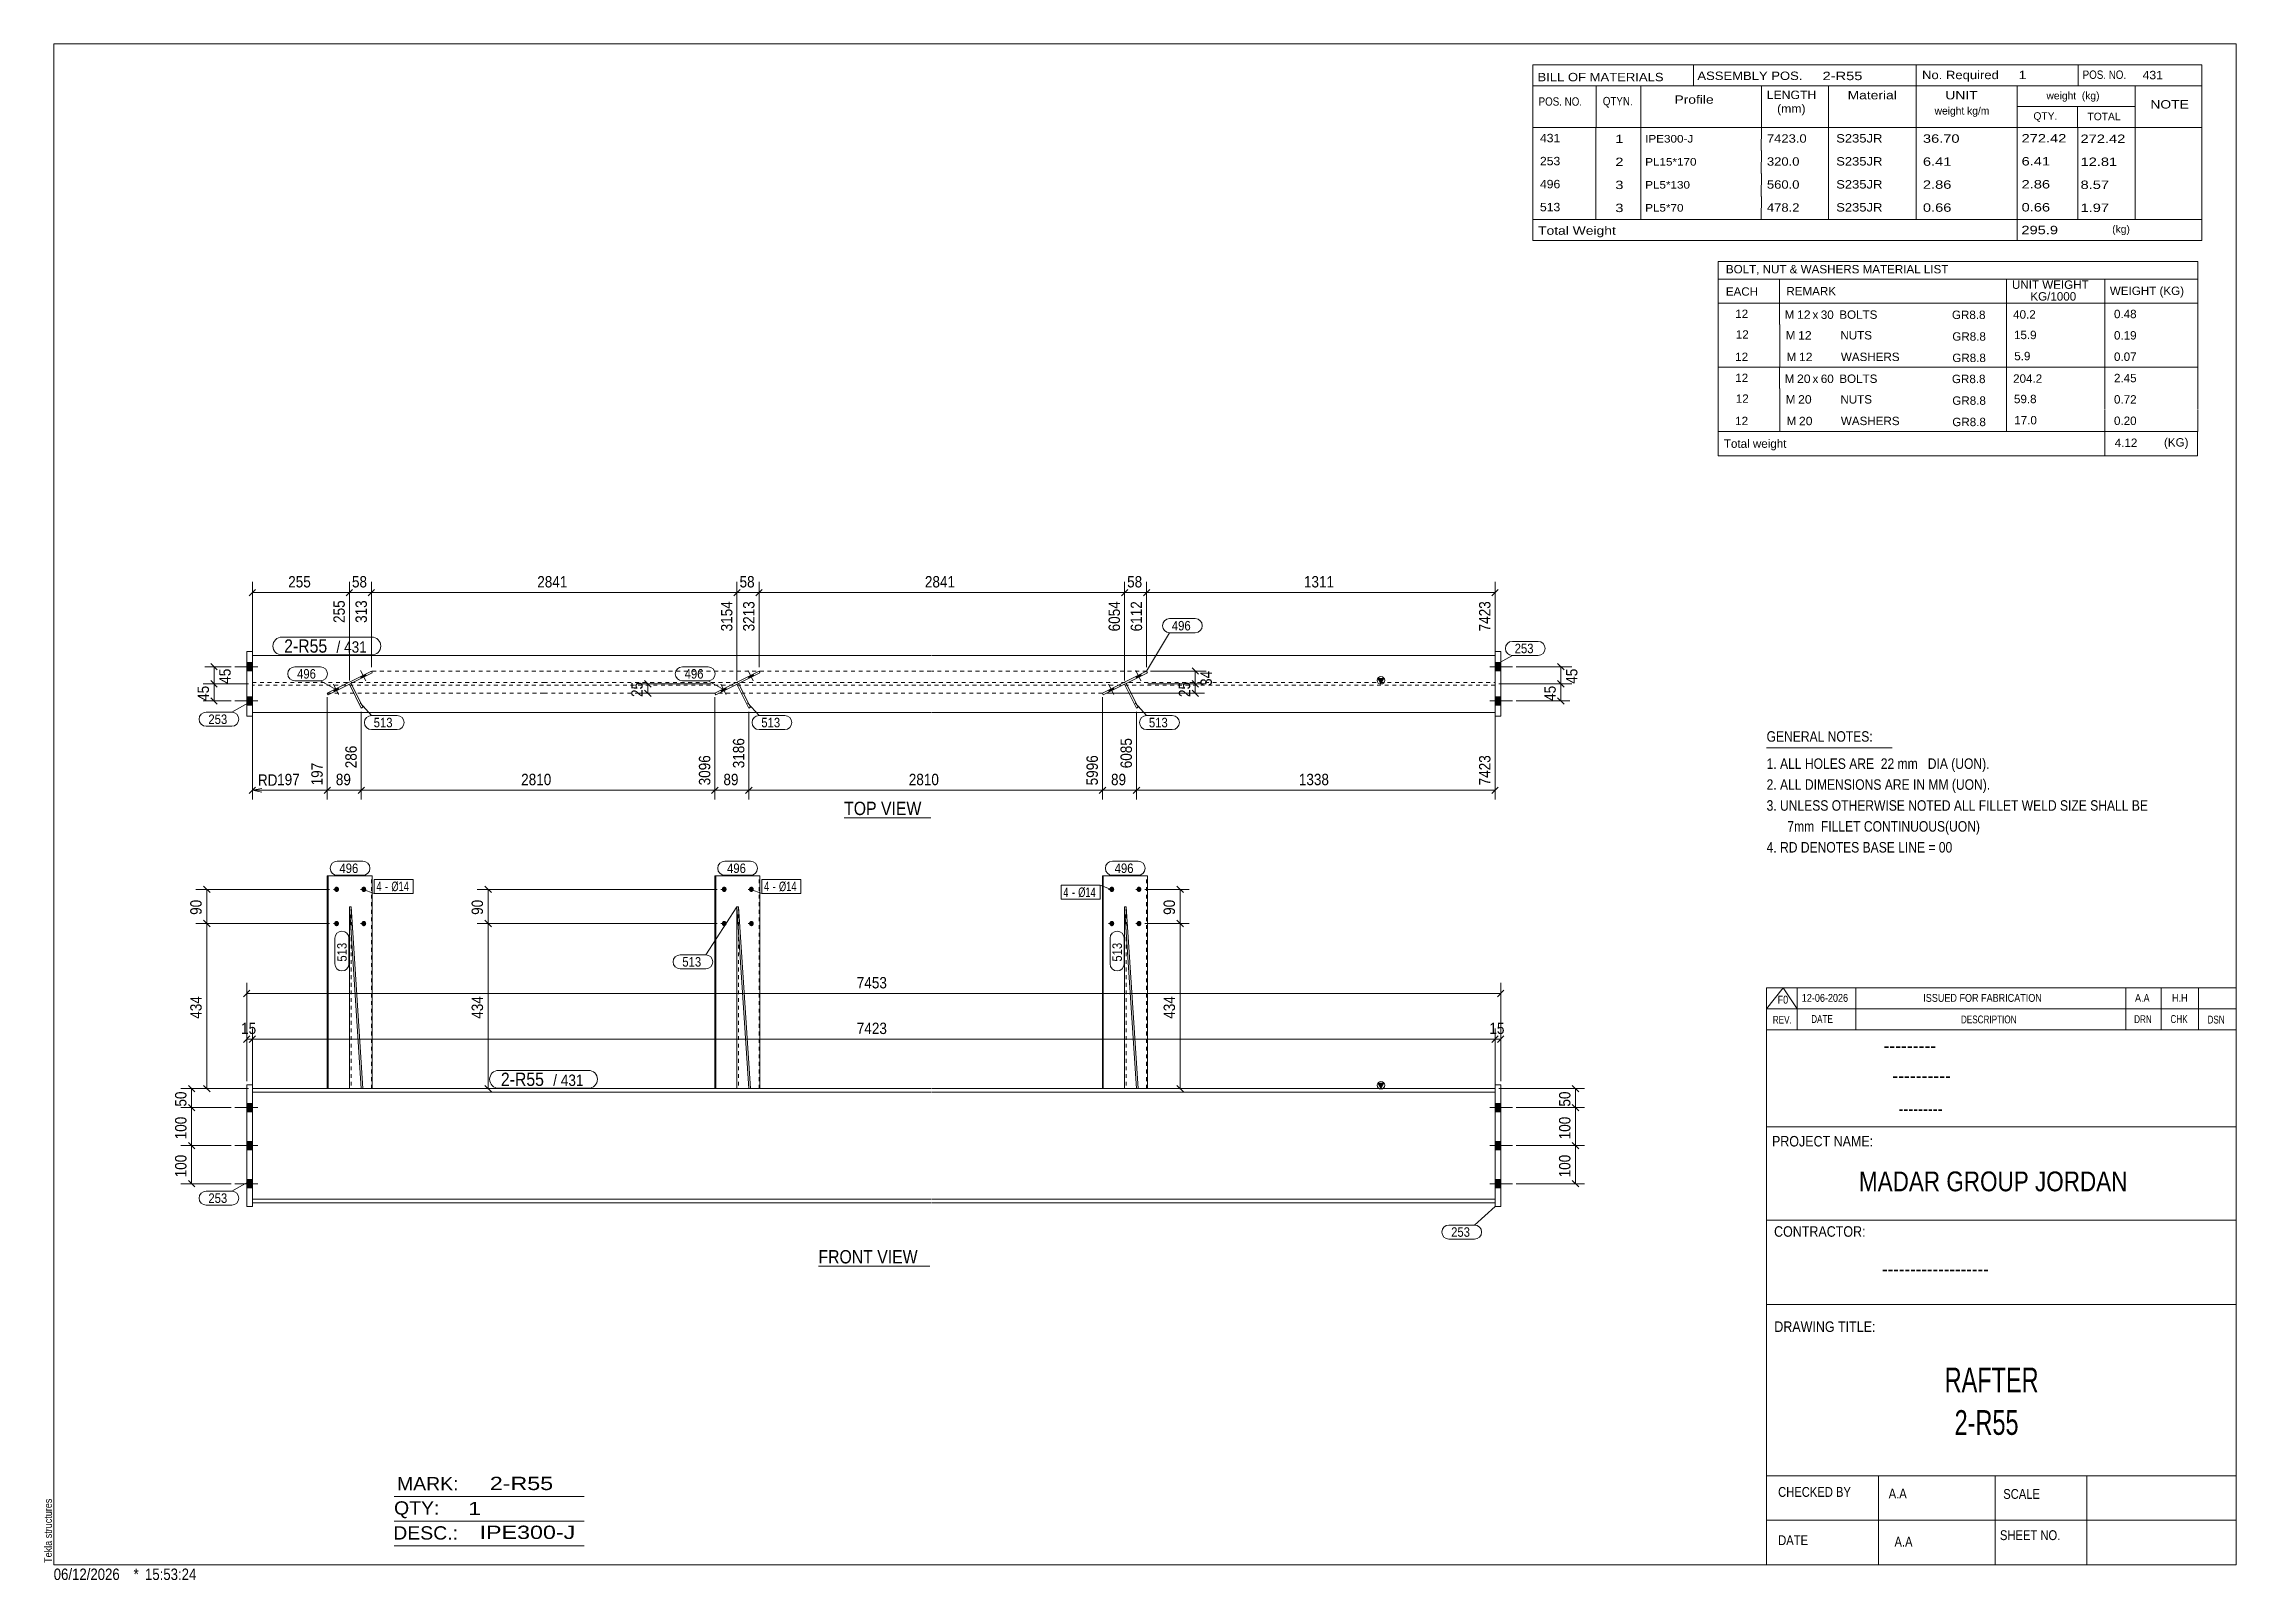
# Model space of a CAD drawing. Header units: millimetres. Extents: x 2 to 579, y 1 to 405.
import ezdxf

# ---------------------------------------------------------------- set-up
doc = ezdxf.new("R2010")
doc.units = ezdxf.units.MM
doc.linetypes.add('XKITLINE00', pattern=[0])
doc.linetypes.add('XKITLINE01', pattern=[4, 1, -1, 1, -1])
for name, color, linetype, lineweight in [('Bolt', 3, 'Continuous', 0), ('BoltMark', 7, 'Continuous', 0), ('Dimensions', 7, 'Continuous', 0), ('DrawingSheet', 5, 'Continuous', 0), ('GraphicObject', 6, 'Continuous', 0), ('OtherObjectType', 7, 'Continuous', 0), ('Part', 2, 'Continuous', 0), ('PartMark', 7, 'Continuous', 0)]:
    doc.layers.add(name, color=color, linetype=linetype, lineweight=lineweight)
doc.styles.add('@ARIAL_UNICODE_MS_BOLD', font='ARIAL.TTF')
doc.styles.add('ARIAL', font='ARIAL.TTF')
doc.styles.add('ARIAL_NARROW', font='ARIALN.TTF')
doc.styles.add('COMIC_SANS_MS_BOLD', font='COMICBD.TTF')
doc.styles.add('SWIS721_EX_BT', font='ARIAL.TTF')
doc.styles.add('SWISSE', font='ARIAL.TTF')

# ---------------------------------------------------------------- blocks, each defined once
blk = doc.blocks.new('*A1')
at = {"layer": 'Bolt'}
for points in [[(57.25, 124.13), (55.75, 124.13), (55.75, 126.33), (57.25, 126.33)], [(57.25, 124.13), (55.75, 124.13), (55.75, 126.33), (57.25, 126.33)], [(57.25, 114.13), (55.75, 114.13), (55.75, 116.33), (57.25, 116.33)], [(57.25, 114.13), (55.75, 114.13), (55.75, 116.33), (57.25, 116.33)], [(57.25, 104.13), (55.75, 104.13), (55.75, 106.33), (57.25, 106.33)], [(57.25, 104.13), (55.75, 104.13), (55.75, 106.33), (57.25, 106.33)]]:
    blk.add_hatch(color=3, dxfattribs=at).paths.add_polyline_path(points, flags=17)
at = {"layer": 'Bolt', "color": 3, "linetype": 'XKITLINE00', "lineweight": 0}
for p, q in [((52.65, 125.23), (58.65, 125.23)), ((52.65, 125.23), (58.65, 125.23)), ((55.75, 126.33), (57.25, 126.33)), ((55.75, 126.33), (57.25, 126.33)), ((55.75, 124.13), (57.25, 124.13)), ((55.75, 124.13), (57.25, 124.13)), ((55.75, 116.33), (57.25, 116.33)), ((55.75, 116.33), (57.25, 116.33)), ((52.65, 115.23), (58.65, 115.23)), ((52.65, 115.23), (58.65, 115.23)), ((55.75, 114.13), (57.25, 114.13)), ((55.75, 114.13), (57.25, 114.13)), ((52.65, 105.23), (58.65, 105.23)), ((52.65, 105.23), (58.65, 105.23)), ((55.75, 106.33), (57.25, 106.33)), ((55.75, 106.33), (57.25, 106.33)), ((55.75, 104.13), (57.25, 104.13)), ((55.75, 104.13), (57.25, 104.13))]:
    blk.add_line(p, q, dxfattribs=at)
blk = doc.blocks.new('*A2')
at = {"layer": 'Bolt'}
for points in [[(385.57, 124.13), (384.07, 124.13), (384.07, 126.33), (385.57, 126.33)], [(385.57, 124.13), (384.07, 124.13), (384.07, 126.33), (385.57, 126.33)], [(385.57, 114.13), (384.07, 114.13), (384.07, 116.33), (385.57, 116.33)], [(385.57, 114.13), (384.07, 114.13), (384.07, 116.33), (385.57, 116.33)], [(385.57, 104.13), (384.07, 104.13), (384.07, 106.33), (385.57, 106.33)], [(385.57, 104.13), (384.07, 104.13), (384.07, 106.33), (385.57, 106.33)]]:
    blk.add_hatch(color=3, dxfattribs=at).paths.add_polyline_path(points, flags=17)
at = {"layer": 'Bolt', "color": 3, "linetype": 'XKITLINE00', "lineweight": 0}
for p, q in [((388.67, 125.23), (382.67, 125.23)), ((388.67, 125.23), (382.67, 125.23)), ((385.57, 126.33), (384.07, 126.33)), ((385.57, 126.33), (384.07, 126.33)), ((385.57, 124.13), (384.07, 124.13)), ((385.57, 124.13), (384.07, 124.13)), ((385.57, 116.33), (384.07, 116.33)), ((385.57, 116.33), (384.07, 116.33)), ((388.67, 115.23), (382.67, 115.23)), ((388.67, 115.23), (382.67, 115.23)), ((385.57, 114.13), (384.07, 114.13)), ((385.57, 114.13), (384.07, 114.13)), ((388.67, 105.23), (382.67, 105.23)), ((388.67, 105.23), (382.67, 105.23)), ((385.57, 106.33), (384.07, 106.33)), ((385.57, 106.33), (384.07, 106.33)), ((385.57, 104.13), (384.07, 104.13)), ((385.57, 104.13), (384.07, 104.13))]:
    blk.add_line(p, q, dxfattribs=at)
blk = doc.blocks.new('*A3')
at = {"layer": 'Bolt'}
for points in [[(282.66, 182.68), (282.66, 182.71), (282.66, 182.75), (282.67, 182.78), (282.68, 182.81), (282.68, 182.85), (282.69, 182.88), (282.7, 182.91), (282.72, 182.94), (282.73, 182.97), (282.75, 183), (282.76, 183.03), (282.78, 183.06), (282.8, 183.09), (282.82, 183.11), (282.84, 183.14), (282.86, 183.16), (282.89, 183.19), (282.91, 183.21), (282.94, 183.23), (282.96, 183.25), (282.99, 183.26), (283.02, 183.28), (283.04, 183.29), (283.07, 183.3), (283.1, 183.31), (283.13, 183.32), (283.16, 183.33), (283.19, 183.34), (283.22, 183.34), (283.25, 183.34), (283.28, 183.34), (283.31, 183.34), (283.34, 183.34), (283.37, 183.34), (283.4, 183.33), (283.43, 183.32), (283.46, 183.31), (283.49, 183.3), (283.52, 183.29), (283.55, 183.28), (283.58, 183.26), (283.6, 183.25), (283.63, 183.23), (283.66, 183.21), (283.68, 183.19), (283.7, 183.16), (283.73, 183.14), (283.75, 183.11), (283.77, 183.09), (283.79, 183.06), (283.8, 183.03), (283.82, 183), (283.83, 182.97), (283.85, 182.94), (283.86, 182.91), (283.87, 182.88), (283.88, 182.85), (283.89, 182.81), (283.9, 182.78), (283.9, 182.75), (283.91, 182.71), (283.91, 182.68), (283.91, 182.64), (283.91, 182.61), (283.91, 182.58), (283.9, 182.54), (283.9, 182.51), (283.89, 182.47), (283.88, 182.44), (283.87, 182.41), (283.86, 182.38), (283.85, 182.35), (283.83, 182.31), (283.82, 182.28), (283.8, 182.26), (283.79, 182.23), (283.77, 182.2), (283.75, 182.17), (283.73, 182.15), (283.7, 182.13), (283.68, 182.1), (283.66, 182.08), (283.63, 182.06), (283.6, 182.04), (283.58, 182.03), (283.55, 182.01), (283.52, 182), (283.49, 181.99), (283.46, 181.97), (283.43, 181.97), (283.4, 181.96), (283.37, 181.95), (283.34, 181.95), (283.31, 181.95), (283.28, 181.94), (283.25, 181.95), (283.22, 181.95), (283.19, 181.95), (283.16, 181.96), (283.13, 181.97), (283.1, 181.97), (283.07, 181.99), (283.04, 182), (283.02, 182.01), (282.99, 182.03), (282.96, 182.04), (282.94, 182.06), (282.91, 182.08), (282.89, 182.1), (282.86, 182.13), (282.84, 182.15), (282.82, 182.17), (282.8, 182.2), (282.78, 182.23), (282.76, 182.26), (282.75, 182.28), (282.73, 182.31), (282.72, 182.35), (282.7, 182.38), (282.69, 182.41), (282.68, 182.44), (282.68, 182.47), (282.67, 182.51), (282.66, 182.54), (282.66, 182.58), (282.66, 182.61), (282.66, 182.64)], [(289.81, 182.68), (289.81, 182.71), (289.81, 182.75), (289.82, 182.78), (289.83, 182.81), (289.83, 182.85), (289.84, 182.88), (289.86, 182.91), (289.87, 182.94), (289.88, 182.97), (289.9, 183), (289.91, 183.03), (289.93, 183.06), (289.95, 183.09), (289.97, 183.11), (289.99, 183.14), (290.01, 183.16), (290.04, 183.19), (290.06, 183.21), (290.09, 183.23), (290.11, 183.25), (290.14, 183.26), (290.17, 183.28), (290.19, 183.29), (290.22, 183.3), (290.25, 183.31), (290.28, 183.32), (290.31, 183.33), (290.34, 183.34), (290.37, 183.34), (290.4, 183.34), (290.43, 183.34), (290.46, 183.34), (290.49, 183.34), (290.53, 183.34), (290.56, 183.33), (290.59, 183.32), (290.62, 183.31), (290.64, 183.3), (290.67, 183.29), (290.7, 183.28), (290.73, 183.26), (290.76, 183.25), (290.78, 183.23), (290.81, 183.21), (290.83, 183.19), (290.85, 183.16), (290.88, 183.14), (290.9, 183.11), (290.92, 183.09), (290.94, 183.06), (290.95, 183.03), (290.97, 183), (290.99, 182.97), (291, 182.94), (291.01, 182.91), (291.02, 182.88), (291.03, 182.85), (291.04, 182.81), (291.05, 182.78), (291.05, 182.75), (291.06, 182.71), (291.06, 182.68), (291.06, 182.64), (291.06, 182.61), (291.06, 182.58), (291.05, 182.54), (291.05, 182.51), (291.04, 182.47), (291.03, 182.44), (291.02, 182.41), (291.01, 182.38), (291, 182.35), (290.99, 182.31), (290.97, 182.28), (290.95, 182.26), (290.94, 182.23), (290.92, 182.2), (290.9, 182.17), (290.88, 182.15), (290.85, 182.13), (290.83, 182.1), (290.81, 182.08), (290.78, 182.06), (290.76, 182.04), (290.73, 182.03), (290.7, 182.01), (290.67, 182), (290.64, 181.99), (290.62, 181.97), (290.59, 181.97), (290.56, 181.96), (290.53, 181.95), (290.49, 181.95), (290.46, 181.95), (290.43, 181.94), (290.4, 181.95), (290.37, 181.95), (290.34, 181.95), (290.31, 181.96), (290.28, 181.97), (290.25, 181.97), (290.22, 181.99), (290.19, 182), (290.17, 182.01), (290.14, 182.03), (290.11, 182.04), (290.09, 182.06), (290.06, 182.08), (290.04, 182.1), (290.01, 182.13), (289.99, 182.15), (289.97, 182.17), (289.95, 182.2), (289.93, 182.23), (289.91, 182.26), (289.9, 182.28), (289.88, 182.31), (289.87, 182.35), (289.86, 182.38), (289.84, 182.41), (289.83, 182.44), (289.83, 182.47), (289.82, 182.51), (289.81, 182.54), (289.81, 182.58), (289.81, 182.61), (289.81, 182.64)], [(282.66, 173.68), (282.66, 173.71), (282.66, 173.75), (282.67, 173.78), (282.68, 173.81), (282.68, 173.85), (282.69, 173.88), (282.7, 173.91), (282.72, 173.94), (282.73, 173.97), (282.75, 174), (282.76, 174.03), (282.78, 174.06), (282.8, 174.09), (282.82, 174.11), (282.84, 174.14), (282.86, 174.16), (282.89, 174.19), (282.91, 174.21), (282.94, 174.23), (282.96, 174.25), (282.99, 174.26), (283.02, 174.28), (283.04, 174.29), (283.07, 174.3), (283.1, 174.31), (283.13, 174.32), (283.16, 174.33), (283.19, 174.34), (283.22, 174.34), (283.25, 174.34), (283.28, 174.34), (283.31, 174.34), (283.34, 174.34), (283.37, 174.34), (283.4, 174.33), (283.43, 174.32), (283.46, 174.31), (283.49, 174.3), (283.52, 174.29), (283.55, 174.28), (283.58, 174.26), (283.6, 174.25), (283.63, 174.23), (283.66, 174.21), (283.68, 174.19), (283.7, 174.16), (283.73, 174.14), (283.75, 174.11), (283.77, 174.09), (283.79, 174.06), (283.8, 174.03), (283.82, 174), (283.83, 173.97), (283.85, 173.94), (283.86, 173.91), (283.87, 173.88), (283.88, 173.85), (283.89, 173.81), (283.9, 173.78), (283.9, 173.75), (283.91, 173.71), (283.91, 173.68), (283.91, 173.64), (283.91, 173.61), (283.91, 173.58), (283.9, 173.54), (283.9, 173.51), (283.89, 173.47), (283.88, 173.44), (283.87, 173.41), (283.86, 173.38), (283.85, 173.35), (283.83, 173.31), (283.82, 173.28), (283.8, 173.26), (283.79, 173.23), (283.77, 173.2), (283.75, 173.17), (283.73, 173.15), (283.7, 173.13), (283.68, 173.1), (283.66, 173.08), (283.63, 173.06), (283.6, 173.04), (283.58, 173.03), (283.55, 173.01), (283.52, 173), (283.49, 172.99), (283.46, 172.97), (283.43, 172.97), (283.4, 172.96), (283.37, 172.95), (283.34, 172.95), (283.31, 172.95), (283.28, 172.94), (283.25, 172.95), (283.22, 172.95), (283.19, 172.95), (283.16, 172.96), (283.13, 172.97), (283.1, 172.97), (283.07, 172.99), (283.04, 173), (283.02, 173.01), (282.99, 173.03), (282.96, 173.04), (282.94, 173.06), (282.91, 173.08), (282.89, 173.1), (282.86, 173.13), (282.84, 173.15), (282.82, 173.17), (282.8, 173.2), (282.78, 173.23), (282.76, 173.26), (282.75, 173.28), (282.73, 173.31), (282.72, 173.35), (282.7, 173.38), (282.69, 173.41), (282.68, 173.44), (282.68, 173.47), (282.67, 173.51), (282.66, 173.54), (282.66, 173.58), (282.66, 173.61), (282.66, 173.64)], [(289.81, 173.68), (289.81, 173.71), (289.81, 173.75), (289.82, 173.78), (289.83, 173.81), (289.83, 173.85), (289.84, 173.88), (289.86, 173.91), (289.87, 173.94), (289.88, 173.97), (289.9, 174), (289.91, 174.03), (289.93, 174.06), (289.95, 174.09), (289.97, 174.11), (289.99, 174.14), (290.01, 174.16), (290.04, 174.19), (290.06, 174.21), (290.09, 174.23), (290.11, 174.25), (290.14, 174.26), (290.17, 174.28), (290.19, 174.29), (290.22, 174.3), (290.25, 174.31), (290.28, 174.32), (290.31, 174.33), (290.34, 174.34), (290.37, 174.34), (290.4, 174.34), (290.43, 174.34), (290.46, 174.34), (290.49, 174.34), (290.53, 174.34), (290.56, 174.33), (290.59, 174.32), (290.62, 174.31), (290.64, 174.3), (290.67, 174.29), (290.7, 174.28), (290.73, 174.26), (290.76, 174.25), (290.78, 174.23), (290.81, 174.21), (290.83, 174.19), (290.85, 174.16), (290.88, 174.14), (290.9, 174.11), (290.92, 174.09), (290.94, 174.06), (290.95, 174.03), (290.97, 174), (290.99, 173.97), (291, 173.94), (291.01, 173.91), (291.02, 173.88), (291.03, 173.85), (291.04, 173.81), (291.05, 173.78), (291.05, 173.75), (291.06, 173.71), (291.06, 173.68), (291.06, 173.64), (291.06, 173.61), (291.06, 173.58), (291.05, 173.54), (291.05, 173.51), (291.04, 173.47), (291.03, 173.44), (291.02, 173.41), (291.01, 173.38), (291, 173.35), (290.99, 173.31), (290.97, 173.28), (290.95, 173.26), (290.94, 173.23), (290.92, 173.2), (290.9, 173.17), (290.88, 173.15), (290.85, 173.13), (290.83, 173.1), (290.81, 173.08), (290.78, 173.06), (290.76, 173.04), (290.73, 173.03), (290.7, 173.01), (290.67, 173), (290.64, 172.99), (290.62, 172.97), (290.59, 172.97), (290.56, 172.96), (290.53, 172.95), (290.49, 172.95), (290.46, 172.95), (290.43, 172.94), (290.4, 172.95), (290.37, 172.95), (290.34, 172.95), (290.31, 172.96), (290.28, 172.97), (290.25, 172.97), (290.22, 172.99), (290.19, 173), (290.17, 173.01), (290.14, 173.03), (290.11, 173.04), (290.09, 173.06), (290.06, 173.08), (290.04, 173.1), (290.01, 173.13), (289.99, 173.15), (289.97, 173.17), (289.95, 173.2), (289.93, 173.23), (289.91, 173.26), (289.9, 173.28), (289.88, 173.31), (289.87, 173.35), (289.86, 173.38), (289.84, 173.41), (289.83, 173.44), (289.83, 173.47), (289.82, 173.51), (289.81, 173.54), (289.81, 173.58), (289.81, 173.61), (289.81, 173.64)]]:
    blk.add_hatch(color=3, dxfattribs=at).paths.add_polyline_path(points, flags=17)
at = {"layer": 'Bolt', "color": 3, "linetype": 'XKITLINE00', "lineweight": 0}
for p, q in [((283.78, 182.64), (282.44, 182.64)), ((290.93, 182.64), (289.59, 182.64)), ((283.78, 173.64), (282.44, 173.64)), ((290.93, 173.64), (289.59, 173.64))]:
    blk.add_line(p, q, dxfattribs=at)
blk = doc.blocks.new('*A4')
at = {"layer": 'Bolt'}
for points in [[(180.71, 182.68), (180.72, 182.71), (180.72, 182.75), (180.72, 182.78), (180.73, 182.81), (180.74, 182.85), (180.75, 182.88), (180.76, 182.91), (180.77, 182.94), (180.79, 182.97), (180.8, 183), (180.82, 183.03), (180.84, 183.06), (180.85, 183.09), (180.87, 183.11), (180.9, 183.14), (180.92, 183.16), (180.94, 183.19), (180.97, 183.21), (180.99, 183.23), (181.02, 183.25), (181.04, 183.26), (181.07, 183.28), (181.1, 183.29), (181.13, 183.3), (181.16, 183.31), (181.19, 183.32), (181.22, 183.33), (181.25, 183.34), (181.28, 183.34), (181.31, 183.34), (181.34, 183.34), (181.37, 183.34), (181.4, 183.34), (181.43, 183.34), (181.46, 183.33), (181.49, 183.32), (181.52, 183.31), (181.55, 183.3), (181.58, 183.29), (181.61, 183.28), (181.63, 183.26), (181.66, 183.25), (181.69, 183.23), (181.71, 183.21), (181.74, 183.19), (181.76, 183.16), (181.78, 183.14), (181.8, 183.11), (181.82, 183.09), (181.84, 183.06), (181.86, 183.03), (181.88, 183), (181.89, 182.97), (181.9, 182.94), (181.92, 182.91), (181.93, 182.88), (181.94, 182.85), (181.95, 182.81), (181.95, 182.78), (181.96, 182.75), (181.96, 182.71), (181.96, 182.68), (181.96, 182.64), (181.96, 182.61), (181.96, 182.58), (181.96, 182.54), (181.95, 182.51), (181.95, 182.47), (181.94, 182.44), (181.93, 182.41), (181.92, 182.38), (181.9, 182.35), (181.89, 182.31), (181.88, 182.28), (181.86, 182.26), (181.84, 182.23), (181.82, 182.2), (181.8, 182.17), (181.78, 182.15), (181.76, 182.13), (181.74, 182.1), (181.71, 182.08), (181.69, 182.06), (181.66, 182.04), (181.63, 182.03), (181.61, 182.01), (181.58, 182), (181.55, 181.99), (181.52, 181.97), (181.49, 181.97), (181.46, 181.96), (181.43, 181.95), (181.4, 181.95), (181.37, 181.95), (181.34, 181.94), (181.31, 181.95), (181.28, 181.95), (181.25, 181.95), (181.22, 181.96), (181.19, 181.97), (181.16, 181.97), (181.13, 181.99), (181.1, 182), (181.07, 182.01), (181.04, 182.03), (181.02, 182.04), (180.99, 182.06), (180.97, 182.08), (180.94, 182.1), (180.92, 182.13), (180.9, 182.15), (180.87, 182.17), (180.85, 182.2), (180.84, 182.23), (180.82, 182.26), (180.8, 182.28), (180.79, 182.31), (180.77, 182.35), (180.76, 182.38), (180.75, 182.41), (180.74, 182.44), (180.73, 182.47), (180.72, 182.51), (180.72, 182.54), (180.72, 182.58), (180.71, 182.61), (180.71, 182.64)], [(187.86, 182.68), (187.87, 182.71), (187.87, 182.75), (187.88, 182.78), (187.88, 182.81), (187.89, 182.85), (187.9, 182.88), (187.91, 182.91), (187.92, 182.94), (187.94, 182.97), (187.95, 183), (187.97, 183.03), (187.99, 183.06), (188.01, 183.09), (188.03, 183.11), (188.05, 183.14), (188.07, 183.16), (188.09, 183.19), (188.12, 183.21), (188.14, 183.23), (188.17, 183.25), (188.19, 183.26), (188.22, 183.28), (188.25, 183.29), (188.28, 183.3), (188.31, 183.31), (188.34, 183.32), (188.37, 183.33), (188.4, 183.34), (188.43, 183.34), (188.46, 183.34), (188.49, 183.34), (188.52, 183.34), (188.55, 183.34), (188.58, 183.34), (188.61, 183.33), (188.64, 183.32), (188.67, 183.31), (188.7, 183.3), (188.73, 183.29), (188.76, 183.28), (188.78, 183.26), (188.81, 183.25), (188.84, 183.23), (188.86, 183.21), (188.89, 183.19), (188.91, 183.16), (188.93, 183.14), (188.95, 183.11), (188.97, 183.09), (188.99, 183.06), (189.01, 183.03), (189.03, 183), (189.04, 182.97), (189.06, 182.94), (189.07, 182.91), (189.08, 182.88), (189.09, 182.85), (189.1, 182.81), (189.1, 182.78), (189.11, 182.75), (189.11, 182.71), (189.11, 182.68), (189.12, 182.64), (189.11, 182.61), (189.11, 182.58), (189.11, 182.54), (189.1, 182.51), (189.1, 182.47), (189.09, 182.44), (189.08, 182.41), (189.07, 182.38), (189.06, 182.35), (189.04, 182.31), (189.03, 182.28), (189.01, 182.26), (188.99, 182.23), (188.97, 182.2), (188.95, 182.17), (188.93, 182.15), (188.91, 182.13), (188.89, 182.1), (188.86, 182.08), (188.84, 182.06), (188.81, 182.04), (188.78, 182.03), (188.76, 182.01), (188.73, 182), (188.7, 181.99), (188.67, 181.97), (188.64, 181.97), (188.61, 181.96), (188.58, 181.95), (188.55, 181.95), (188.52, 181.95), (188.49, 181.94), (188.46, 181.95), (188.43, 181.95), (188.4, 181.95), (188.37, 181.96), (188.34, 181.97), (188.31, 181.97), (188.28, 181.99), (188.25, 182), (188.22, 182.01), (188.19, 182.03), (188.17, 182.04), (188.14, 182.06), (188.12, 182.08), (188.09, 182.1), (188.07, 182.13), (188.05, 182.15), (188.03, 182.17), (188.01, 182.2), (187.99, 182.23), (187.97, 182.26), (187.95, 182.28), (187.94, 182.31), (187.92, 182.35), (187.91, 182.38), (187.9, 182.41), (187.89, 182.44), (187.88, 182.47), (187.88, 182.51), (187.87, 182.54), (187.87, 182.58), (187.86, 182.61), (187.86, 182.64)], [(180.71, 173.68), (180.72, 173.71), (180.72, 173.75), (180.72, 173.78), (180.73, 173.81), (180.74, 173.85), (180.75, 173.88), (180.76, 173.91), (180.77, 173.94), (180.79, 173.97), (180.8, 174), (180.82, 174.03), (180.84, 174.06), (180.85, 174.09), (180.87, 174.11), (180.9, 174.14), (180.92, 174.16), (180.94, 174.19), (180.97, 174.21), (180.99, 174.23), (181.02, 174.25), (181.04, 174.26), (181.07, 174.28), (181.1, 174.29), (181.13, 174.3), (181.16, 174.31), (181.19, 174.32), (181.22, 174.33), (181.25, 174.34), (181.28, 174.34), (181.31, 174.34), (181.34, 174.34), (181.37, 174.34), (181.4, 174.34), (181.43, 174.34), (181.46, 174.33), (181.49, 174.32), (181.52, 174.31), (181.55, 174.3), (181.58, 174.29), (181.61, 174.28), (181.63, 174.26), (181.66, 174.25), (181.69, 174.23), (181.71, 174.21), (181.74, 174.19), (181.76, 174.16), (181.78, 174.14), (181.8, 174.11), (181.82, 174.09), (181.84, 174.06), (181.86, 174.03), (181.88, 174), (181.89, 173.97), (181.9, 173.94), (181.92, 173.91), (181.93, 173.88), (181.94, 173.85), (181.95, 173.81), (181.95, 173.78), (181.96, 173.75), (181.96, 173.71), (181.96, 173.68), (181.96, 173.64), (181.96, 173.61), (181.96, 173.58), (181.96, 173.54), (181.95, 173.51), (181.95, 173.47), (181.94, 173.44), (181.93, 173.41), (181.92, 173.38), (181.9, 173.35), (181.89, 173.31), (181.88, 173.28), (181.86, 173.26), (181.84, 173.23), (181.82, 173.2), (181.8, 173.17), (181.78, 173.15), (181.76, 173.13), (181.74, 173.1), (181.71, 173.08), (181.69, 173.06), (181.66, 173.04), (181.63, 173.03), (181.61, 173.01), (181.58, 173), (181.55, 172.99), (181.52, 172.97), (181.49, 172.97), (181.46, 172.96), (181.43, 172.95), (181.4, 172.95), (181.37, 172.95), (181.34, 172.94), (181.31, 172.95), (181.28, 172.95), (181.25, 172.95), (181.22, 172.96), (181.19, 172.97), (181.16, 172.97), (181.13, 172.99), (181.1, 173), (181.07, 173.01), (181.04, 173.03), (181.02, 173.04), (180.99, 173.06), (180.97, 173.08), (180.94, 173.1), (180.92, 173.13), (180.9, 173.15), (180.87, 173.17), (180.85, 173.2), (180.84, 173.23), (180.82, 173.26), (180.8, 173.28), (180.79, 173.31), (180.77, 173.35), (180.76, 173.38), (180.75, 173.41), (180.74, 173.44), (180.73, 173.47), (180.72, 173.51), (180.72, 173.54), (180.72, 173.58), (180.71, 173.61), (180.71, 173.64)], [(187.86, 173.68), (187.87, 173.71), (187.87, 173.75), (187.88, 173.78), (187.88, 173.81), (187.89, 173.85), (187.9, 173.88), (187.91, 173.91), (187.92, 173.94), (187.94, 173.97), (187.95, 174), (187.97, 174.03), (187.99, 174.06), (188.01, 174.09), (188.03, 174.11), (188.05, 174.14), (188.07, 174.16), (188.09, 174.19), (188.12, 174.21), (188.14, 174.23), (188.17, 174.25), (188.19, 174.26), (188.22, 174.28), (188.25, 174.29), (188.28, 174.3), (188.31, 174.31), (188.34, 174.32), (188.37, 174.33), (188.4, 174.34), (188.43, 174.34), (188.46, 174.34), (188.49, 174.34), (188.52, 174.34), (188.55, 174.34), (188.58, 174.34), (188.61, 174.33), (188.64, 174.32), (188.67, 174.31), (188.7, 174.3), (188.73, 174.29), (188.76, 174.28), (188.78, 174.26), (188.81, 174.25), (188.84, 174.23), (188.86, 174.21), (188.89, 174.19), (188.91, 174.16), (188.93, 174.14), (188.95, 174.11), (188.97, 174.09), (188.99, 174.06), (189.01, 174.03), (189.03, 174), (189.04, 173.97), (189.06, 173.94), (189.07, 173.91), (189.08, 173.88), (189.09, 173.85), (189.1, 173.81), (189.1, 173.78), (189.11, 173.75), (189.11, 173.71), (189.11, 173.68), (189.12, 173.64), (189.11, 173.61), (189.11, 173.58), (189.11, 173.54), (189.1, 173.51), (189.1, 173.47), (189.09, 173.44), (189.08, 173.41), (189.07, 173.38), (189.06, 173.35), (189.04, 173.31), (189.03, 173.28), (189.01, 173.26), (188.99, 173.23), (188.97, 173.2), (188.95, 173.17), (188.93, 173.15), (188.91, 173.13), (188.89, 173.1), (188.86, 173.08), (188.84, 173.06), (188.81, 173.04), (188.78, 173.03), (188.76, 173.01), (188.73, 173), (188.7, 172.99), (188.67, 172.97), (188.64, 172.97), (188.61, 172.96), (188.58, 172.95), (188.55, 172.95), (188.52, 172.95), (188.49, 172.94), (188.46, 172.95), (188.43, 172.95), (188.4, 172.95), (188.37, 172.96), (188.34, 172.97), (188.31, 172.97), (188.28, 172.99), (188.25, 173), (188.22, 173.01), (188.19, 173.03), (188.17, 173.04), (188.14, 173.06), (188.12, 173.08), (188.09, 173.1), (188.07, 173.13), (188.05, 173.15), (188.03, 173.17), (188.01, 173.2), (187.99, 173.23), (187.97, 173.26), (187.95, 173.28), (187.94, 173.31), (187.92, 173.35), (187.91, 173.38), (187.9, 173.41), (187.89, 173.44), (187.88, 173.47), (187.88, 173.51), (187.87, 173.54), (187.87, 173.58), (187.86, 173.61), (187.86, 173.64)]]:
    blk.add_hatch(color=3, dxfattribs=at).paths.add_polyline_path(points, flags=17)
at = {"layer": 'Bolt', "color": 3, "linetype": 'XKITLINE00', "lineweight": 0}
for p, q in [((181.84, 182.64), (180.49, 182.64)), ((188.99, 182.64), (187.64, 182.64)), ((181.84, 173.64), (180.49, 173.64)), ((188.99, 173.64), (187.64, 173.64))]:
    blk.add_line(p, q, dxfattribs=at)
blk = doc.blocks.new('*A5')
at = {"layer": 'Bolt'}
for points in [[(78.77, 182.68), (78.77, 182.71), (78.78, 182.75), (78.78, 182.78), (78.79, 182.81), (78.8, 182.85), (78.81, 182.88), (78.82, 182.91), (78.83, 182.94), (78.84, 182.97), (78.86, 183), (78.87, 183.03), (78.89, 183.06), (78.91, 183.09), (78.93, 183.11), (78.95, 183.14), (78.97, 183.16), (79, 183.19), (79.02, 183.21), (79.05, 183.23), (79.07, 183.25), (79.1, 183.26), (79.13, 183.28), (79.15, 183.29), (79.18, 183.3), (79.21, 183.31), (79.24, 183.32), (79.27, 183.33), (79.3, 183.34), (79.33, 183.34), (79.36, 183.34), (79.39, 183.34), (79.42, 183.34), (79.46, 183.34), (79.49, 183.34), (79.52, 183.33), (79.55, 183.32), (79.58, 183.31), (79.61, 183.3), (79.63, 183.29), (79.66, 183.28), (79.69, 183.26), (79.72, 183.25), (79.74, 183.23), (79.77, 183.21), (79.79, 183.19), (79.81, 183.16), (79.84, 183.14), (79.86, 183.11), (79.88, 183.09), (79.9, 183.06), (79.91, 183.03), (79.93, 183), (79.95, 182.97), (79.96, 182.94), (79.97, 182.91), (79.98, 182.88), (79.99, 182.85), (80, 182.81), (80.01, 182.78), (80.01, 182.75), (80.02, 182.71), (80.02, 182.68), (80.02, 182.64), (80.02, 182.61), (80.02, 182.58), (80.01, 182.54), (80.01, 182.51), (80, 182.47), (79.99, 182.44), (79.98, 182.41), (79.97, 182.38), (79.96, 182.35), (79.95, 182.31), (79.93, 182.28), (79.91, 182.26), (79.9, 182.23), (79.88, 182.2), (79.86, 182.17), (79.84, 182.15), (79.81, 182.13), (79.79, 182.1), (79.77, 182.08), (79.74, 182.06), (79.72, 182.04), (79.69, 182.03), (79.66, 182.01), (79.63, 182), (79.61, 181.99), (79.58, 181.97), (79.55, 181.97), (79.52, 181.96), (79.49, 181.95), (79.46, 181.95), (79.42, 181.95), (79.39, 181.94), (79.36, 181.95), (79.33, 181.95), (79.3, 181.95), (79.27, 181.96), (79.24, 181.97), (79.21, 181.97), (79.18, 181.99), (79.15, 182), (79.13, 182.01), (79.1, 182.03), (79.07, 182.04), (79.05, 182.06), (79.02, 182.08), (79, 182.1), (78.97, 182.13), (78.95, 182.15), (78.93, 182.17), (78.91, 182.2), (78.89, 182.23), (78.87, 182.26), (78.86, 182.28), (78.84, 182.31), (78.83, 182.35), (78.82, 182.38), (78.81, 182.41), (78.8, 182.44), (78.79, 182.47), (78.78, 182.51), (78.78, 182.54), (78.77, 182.58), (78.77, 182.61), (78.77, 182.64)], [(85.92, 182.68), (85.92, 182.71), (85.93, 182.75), (85.93, 182.78), (85.94, 182.81), (85.95, 182.85), (85.96, 182.88), (85.97, 182.91), (85.98, 182.94), (85.99, 182.97), (86.01, 183), (86.02, 183.03), (86.04, 183.06), (86.06, 183.09), (86.08, 183.11), (86.1, 183.14), (86.12, 183.16), (86.15, 183.19), (86.17, 183.21), (86.2, 183.23), (86.22, 183.25), (86.25, 183.26), (86.28, 183.28), (86.31, 183.29), (86.33, 183.3), (86.36, 183.31), (86.39, 183.32), (86.42, 183.33), (86.45, 183.34), (86.48, 183.34), (86.51, 183.34), (86.55, 183.34), (86.58, 183.34), (86.61, 183.34), (86.64, 183.34), (86.67, 183.33), (86.7, 183.32), (86.73, 183.31), (86.76, 183.3), (86.78, 183.29), (86.81, 183.28), (86.84, 183.26), (86.87, 183.25), (86.89, 183.23), (86.92, 183.21), (86.94, 183.19), (86.97, 183.16), (86.99, 183.14), (87.01, 183.11), (87.03, 183.09), (87.05, 183.06), (87.07, 183.03), (87.08, 183), (87.1, 182.97), (87.11, 182.94), (87.12, 182.91), (87.13, 182.88), (87.14, 182.85), (87.15, 182.81), (87.16, 182.78), (87.16, 182.75), (87.17, 182.71), (87.17, 182.68), (87.17, 182.64), (87.17, 182.61), (87.17, 182.58), (87.16, 182.54), (87.16, 182.51), (87.15, 182.47), (87.14, 182.44), (87.13, 182.41), (87.12, 182.38), (87.11, 182.35), (87.1, 182.31), (87.08, 182.28), (87.07, 182.26), (87.05, 182.23), (87.03, 182.2), (87.01, 182.17), (86.99, 182.15), (86.97, 182.13), (86.94, 182.1), (86.92, 182.08), (86.89, 182.06), (86.87, 182.04), (86.84, 182.03), (86.81, 182.01), (86.78, 182), (86.76, 181.99), (86.73, 181.97), (86.7, 181.97), (86.67, 181.96), (86.64, 181.95), (86.61, 181.95), (86.58, 181.95), (86.55, 181.94), (86.51, 181.95), (86.48, 181.95), (86.45, 181.95), (86.42, 181.96), (86.39, 181.97), (86.36, 181.97), (86.33, 181.99), (86.31, 182), (86.28, 182.01), (86.25, 182.03), (86.22, 182.04), (86.2, 182.06), (86.17, 182.08), (86.15, 182.1), (86.12, 182.13), (86.1, 182.15), (86.08, 182.17), (86.06, 182.2), (86.04, 182.23), (86.02, 182.26), (86.01, 182.28), (85.99, 182.31), (85.98, 182.35), (85.97, 182.38), (85.96, 182.41), (85.95, 182.44), (85.94, 182.47), (85.93, 182.51), (85.93, 182.54), (85.92, 182.58), (85.92, 182.61), (85.92, 182.64)], [(78.77, 173.68), (78.77, 173.71), (78.78, 173.75), (78.78, 173.78), (78.79, 173.81), (78.8, 173.85), (78.81, 173.88), (78.82, 173.91), (78.83, 173.94), (78.84, 173.97), (78.86, 174), (78.87, 174.03), (78.89, 174.06), (78.91, 174.09), (78.93, 174.11), (78.95, 174.14), (78.97, 174.16), (79, 174.19), (79.02, 174.21), (79.05, 174.23), (79.07, 174.25), (79.1, 174.26), (79.13, 174.28), (79.15, 174.29), (79.18, 174.3), (79.21, 174.31), (79.24, 174.32), (79.27, 174.33), (79.3, 174.34), (79.33, 174.34), (79.36, 174.34), (79.39, 174.34), (79.42, 174.34), (79.46, 174.34), (79.49, 174.34), (79.52, 174.33), (79.55, 174.32), (79.58, 174.31), (79.61, 174.3), (79.63, 174.29), (79.66, 174.28), (79.69, 174.26), (79.72, 174.25), (79.74, 174.23), (79.77, 174.21), (79.79, 174.19), (79.81, 174.16), (79.84, 174.14), (79.86, 174.11), (79.88, 174.09), (79.9, 174.06), (79.91, 174.03), (79.93, 174), (79.95, 173.97), (79.96, 173.94), (79.97, 173.91), (79.98, 173.88), (79.99, 173.85), (80, 173.81), (80.01, 173.78), (80.01, 173.75), (80.02, 173.71), (80.02, 173.68), (80.02, 173.64), (80.02, 173.61), (80.02, 173.58), (80.01, 173.54), (80.01, 173.51), (80, 173.47), (79.99, 173.44), (79.98, 173.41), (79.97, 173.38), (79.96, 173.35), (79.95, 173.31), (79.93, 173.28), (79.91, 173.26), (79.9, 173.23), (79.88, 173.2), (79.86, 173.17), (79.84, 173.15), (79.81, 173.13), (79.79, 173.1), (79.77, 173.08), (79.74, 173.06), (79.72, 173.04), (79.69, 173.03), (79.66, 173.01), (79.63, 173), (79.61, 172.99), (79.58, 172.97), (79.55, 172.97), (79.52, 172.96), (79.49, 172.95), (79.46, 172.95), (79.42, 172.95), (79.39, 172.94), (79.36, 172.95), (79.33, 172.95), (79.3, 172.95), (79.27, 172.96), (79.24, 172.97), (79.21, 172.97), (79.18, 172.99), (79.15, 173), (79.13, 173.01), (79.1, 173.03), (79.07, 173.04), (79.05, 173.06), (79.02, 173.08), (79, 173.1), (78.97, 173.13), (78.95, 173.15), (78.93, 173.17), (78.91, 173.2), (78.89, 173.23), (78.87, 173.26), (78.86, 173.28), (78.84, 173.31), (78.83, 173.35), (78.82, 173.38), (78.81, 173.41), (78.8, 173.44), (78.79, 173.47), (78.78, 173.51), (78.78, 173.54), (78.77, 173.58), (78.77, 173.61), (78.77, 173.64)], [(85.92, 173.68), (85.92, 173.71), (85.93, 173.75), (85.93, 173.78), (85.94, 173.81), (85.95, 173.85), (85.96, 173.88), (85.97, 173.91), (85.98, 173.94), (85.99, 173.97), (86.01, 174), (86.02, 174.03), (86.04, 174.06), (86.06, 174.09), (86.08, 174.11), (86.1, 174.14), (86.12, 174.16), (86.15, 174.19), (86.17, 174.21), (86.2, 174.23), (86.22, 174.25), (86.25, 174.26), (86.28, 174.28), (86.31, 174.29), (86.33, 174.3), (86.36, 174.31), (86.39, 174.32), (86.42, 174.33), (86.45, 174.34), (86.48, 174.34), (86.51, 174.34), (86.55, 174.34), (86.58, 174.34), (86.61, 174.34), (86.64, 174.34), (86.67, 174.33), (86.7, 174.32), (86.73, 174.31), (86.76, 174.3), (86.78, 174.29), (86.81, 174.28), (86.84, 174.26), (86.87, 174.25), (86.89, 174.23), (86.92, 174.21), (86.94, 174.19), (86.97, 174.16), (86.99, 174.14), (87.01, 174.11), (87.03, 174.09), (87.05, 174.06), (87.07, 174.03), (87.08, 174), (87.1, 173.97), (87.11, 173.94), (87.12, 173.91), (87.13, 173.88), (87.14, 173.85), (87.15, 173.81), (87.16, 173.78), (87.16, 173.75), (87.17, 173.71), (87.17, 173.68), (87.17, 173.64), (87.17, 173.61), (87.17, 173.58), (87.16, 173.54), (87.16, 173.51), (87.15, 173.47), (87.14, 173.44), (87.13, 173.41), (87.12, 173.38), (87.11, 173.35), (87.1, 173.31), (87.08, 173.28), (87.07, 173.26), (87.05, 173.23), (87.03, 173.2), (87.01, 173.17), (86.99, 173.15), (86.97, 173.13), (86.94, 173.1), (86.92, 173.08), (86.89, 173.06), (86.87, 173.04), (86.84, 173.03), (86.81, 173.01), (86.78, 173), (86.76, 172.99), (86.73, 172.97), (86.7, 172.97), (86.67, 172.96), (86.64, 172.95), (86.61, 172.95), (86.58, 172.95), (86.55, 172.94), (86.51, 172.95), (86.48, 172.95), (86.45, 172.95), (86.42, 172.96), (86.39, 172.97), (86.36, 172.97), (86.33, 172.99), (86.31, 173), (86.28, 173.01), (86.25, 173.03), (86.22, 173.04), (86.2, 173.06), (86.17, 173.08), (86.15, 173.1), (86.12, 173.13), (86.1, 173.15), (86.08, 173.17), (86.06, 173.2), (86.04, 173.23), (86.02, 173.26), (86.01, 173.28), (85.99, 173.31), (85.98, 173.35), (85.97, 173.38), (85.96, 173.41), (85.95, 173.44), (85.94, 173.47), (85.93, 173.51), (85.93, 173.54), (85.92, 173.58), (85.92, 173.61), (85.92, 173.64)]]:
    blk.add_hatch(color=3, dxfattribs=at).paths.add_polyline_path(points, flags=17)
at = {"layer": 'Bolt', "color": 3, "linetype": 'XKITLINE00', "lineweight": 0}
for p, q in [((79.89, 182.64), (78.55, 182.64)), ((87.05, 182.64), (85.7, 182.64)), ((79.89, 173.64), (78.55, 173.64)), ((87.05, 173.64), (85.7, 173.64))]:
    blk.add_line(p, q, dxfattribs=at)
blk = doc.blocks.new('*A6')
at = {"layer": 'Part'}
blk.add_hatch(color=2, dxfattribs=at).paths.add_polyline_path([(353.27, 131.63), (354.87, 131.63), (354.07, 130.23)], flags=17)
at = {"layer": 'Part', "color": 2, "linetype": 'XKITLINE00', "lineweight": 0}
for p, q in [((57.25, 130.23), (133.78, 130.23)), ((133.78, 129.33), (57.25, 129.33)), ((133.88, 130.23), (235.72, 130.23)), ((235.72, 129.33), (133.88, 129.33)), ((235.82, 130.23), (337.67, 130.23)), ((337.67, 129.33), (235.82, 129.33)), ((337.77, 130.23), (384.07, 130.23)), ((384.07, 129.33), (337.77, 129.33)), ((354.07, 130.23), (353.27, 131.63)), ((353.27, 131.63), (354.87, 131.63)), ((354.87, 131.63), (354.07, 130.23)), ((133.78, 101.13), (57.25, 101.13)), ((57.25, 100.23), (133.78, 100.23)), ((235.72, 101.13), (133.88, 101.13)), ((133.88, 100.23), (235.72, 100.23)), ((337.67, 101.13), (235.82, 101.13)), ((235.82, 100.23), (337.67, 100.23)), ((384.07, 101.13), (337.77, 101.13)), ((337.77, 100.23), (384.07, 100.23))]:
    blk.add_line(p, q, dxfattribs=at)
at = {"layer": 'Part', "color": 7, "linetype": 'XKITLINE01', "lineweight": 0}
for p, q in [((57.25, 130.23), (57.25, 100.23)), ((384.07, 130.23), (384.07, 100.23))]:
    blk.add_line(p, q, dxfattribs=at)
at = {"layer": 'Part', "color": 2, "linetype": 'XKITLINE00', "lineweight": 0}
blk.add_circle((354.07, 131.13), 1, dxfattribs=at)
blk = doc.blocks.new('*A7')
at = {"layer": 'Part', "color": 2, "linetype": 'XKITLINE00', "lineweight": 0}
for p, q in [((57.25, 131.23), (55.75, 131.23)), ((55.75, 131.23), (55.75, 99.23)), ((57.25, 99.23), (57.25, 131.23)), ((55.75, 99.23), (57.25, 99.23))]:
    blk.add_line(p, q, dxfattribs=at)
blk = doc.blocks.new('*A8')
at = {"layer": 'Part', "color": 2, "linetype": 'XKITLINE00', "lineweight": 0}
for p, q in [((384.07, 99.23), (384.07, 131.23)), ((384.07, 131.23), (385.57, 131.23)), ((385.57, 99.23), (385.57, 131.23)), ((384.07, 99.23), (385.57, 99.23))]:
    blk.add_line(p, q, dxfattribs=at)
blk = doc.blocks.new('*A9')
at = {"layer": 'Part', "color": 2, "linetype": 'XKITLINE00', "lineweight": 0}
for p, q in [((280.82, 186.23), (292.67, 186.23)), ((280.82, 130.23), (280.82, 186.23)), ((281.05, 130.23), (281.05, 186.23)), ((292.67, 186.23), (292.67, 130.23))]:
    blk.add_line(p, q, dxfattribs=at)
at = {"layer": 'Part', "color": 7, "linetype": 'XKITLINE01', "lineweight": 0}
for p, q in [((292.44, 130.23), (292.44, 186.23)), ((292.67, 130.23), (280.82, 130.23))]:
    blk.add_line(p, q, dxfattribs=at)
blk = doc.blocks.new('*A10')
at = {"layer": 'Part', "color": 2, "linetype": 'XKITLINE00', "lineweight": 0}
for p, q in [((287.08, 178.04), (286.63, 178.04)), ((286.63, 178.04), (289.77, 130.23)), ((286.63, 130.23), (286.63, 178.04)), ((290.22, 130.23), (287.08, 178.04))]:
    blk.add_line(p, q, dxfattribs=at)
at = {"layer": 'Part', "color": 7, "linetype": 'XKITLINE01', "lineweight": 0}
for p, q in [((287.08, 178.04), (287.08, 130.23)), ((286.63, 130.23), (290.22, 130.23))]:
    blk.add_line(p, q, dxfattribs=at)
blk = doc.blocks.new('*A11')
at = {"layer": 'Part', "color": 2, "linetype": 'XKITLINE00', "lineweight": 0}
for p, q in [((178.88, 186.23), (190.72, 186.23)), ((178.88, 130.23), (178.88, 186.23)), ((179.1, 130.23), (179.1, 186.23)), ((190.72, 186.23), (190.72, 130.23))]:
    blk.add_line(p, q, dxfattribs=at)
at = {"layer": 'Part', "color": 7, "linetype": 'XKITLINE01', "lineweight": 0}
for p, q in [((190.5, 130.23), (190.5, 186.23)), ((190.72, 130.23), (178.88, 130.23))]:
    blk.add_line(p, q, dxfattribs=at)
blk = doc.blocks.new('*A12')
at = {"layer": 'Part', "color": 2, "linetype": 'XKITLINE00', "lineweight": 0}
for p, q in [((185.14, 178.04), (184.69, 178.04)), ((184.69, 178.04), (187.83, 130.23)), ((184.69, 130.23), (184.69, 178.04)), ((188.28, 130.23), (185.14, 178.04))]:
    blk.add_line(p, q, dxfattribs=at)
at = {"layer": 'Part', "color": 7, "linetype": 'XKITLINE01', "lineweight": 0}
for p, q in [((185.14, 178.04), (185.14, 130.23)), ((184.69, 130.23), (188.28, 130.23))]:
    blk.add_line(p, q, dxfattribs=at)
blk = doc.blocks.new('*A13')
at = {"layer": 'Part', "color": 2, "linetype": 'XKITLINE00', "lineweight": 0}
for p, q in [((76.94, 186.23), (88.78, 186.23)), ((76.94, 130.23), (76.94, 186.23)), ((77.16, 130.23), (77.16, 186.23)), ((88.78, 186.23), (88.78, 130.23))]:
    blk.add_line(p, q, dxfattribs=at)
at = {"layer": 'Part', "color": 7, "linetype": 'XKITLINE01', "lineweight": 0}
for p, q in [((88.56, 130.23), (88.56, 186.23)), ((88.78, 130.23), (76.94, 130.23))]:
    blk.add_line(p, q, dxfattribs=at)
blk = doc.blocks.new('*A14')
at = {"layer": 'Part', "color": 2, "linetype": 'XKITLINE00', "lineweight": 0}
for p, q in [((83.19, 178.04), (82.75, 178.04)), ((82.75, 178.04), (85.88, 130.23)), ((82.75, 130.23), (82.75, 178.04)), ((86.33, 130.23), (83.19, 178.04))]:
    blk.add_line(p, q, dxfattribs=at)
at = {"layer": 'Part', "color": 7, "linetype": 'XKITLINE01', "lineweight": 0}
for p, q in [((83.19, 178.04), (83.19, 130.23)), ((82.75, 130.23), (86.33, 130.23))]:
    blk.add_line(p, q, dxfattribs=at)
blk = doc.blocks.new('*A15')
at = {"layer": 'Bolt'}
for points in [[(57.25, 240.08), (55.75, 240.08), (55.75, 242.28), (57.25, 242.28)], [(57.25, 240.08), (55.75, 240.08), (55.75, 242.28), (57.25, 242.28)], [(57.25, 240.08), (55.75, 240.08), (55.75, 242.28), (57.25, 242.28)], [(57.25, 231.08), (55.75, 231.08), (55.75, 233.28), (57.25, 233.28)], [(57.25, 231.08), (55.75, 231.08), (55.75, 233.28), (57.25, 233.28)], [(57.25, 231.08), (55.75, 231.08), (55.75, 233.28), (57.25, 233.28)]]:
    blk.add_hatch(color=3, dxfattribs=at).paths.add_polyline_path(points, flags=17)
at = {"layer": 'Bolt', "color": 3, "linetype": 'XKITLINE00', "lineweight": 0}
for p, q in [((55.75, 242.28), (57.25, 242.28)), ((55.75, 242.28), (57.25, 242.28)), ((55.75, 242.28), (57.25, 242.28)), ((52.65, 241.18), (58.65, 241.18)), ((52.65, 241.18), (58.65, 241.18)), ((52.65, 241.18), (58.65, 241.18)), ((55.75, 240.08), (57.25, 240.08)), ((55.75, 240.08), (57.25, 240.08)), ((55.75, 240.08), (57.25, 240.08)), ((52.65, 232.18), (58.65, 232.18)), ((52.65, 232.18), (58.65, 232.18)), ((52.65, 232.18), (58.65, 232.18)), ((55.75, 233.28), (57.25, 233.28)), ((55.75, 233.28), (57.25, 233.28)), ((55.75, 233.28), (57.25, 233.28)), ((55.75, 231.08), (57.25, 231.08)), ((55.75, 231.08), (57.25, 231.08)), ((55.75, 231.08), (57.25, 231.08))]:
    blk.add_line(p, q, dxfattribs=at)
blk = doc.blocks.new('*A16')
at = {"layer": 'Bolt'}
for points in [[(385.57, 240.08), (384.07, 240.08), (384.07, 242.28), (385.57, 242.28)], [(385.57, 240.08), (384.07, 240.08), (384.07, 242.28), (385.57, 242.28)], [(385.57, 240.08), (384.07, 240.08), (384.07, 242.28), (385.57, 242.28)], [(385.57, 231.08), (384.07, 231.08), (384.07, 233.28), (385.57, 233.28)], [(385.57, 231.08), (384.07, 231.08), (384.07, 233.28), (385.57, 233.28)], [(385.57, 231.08), (384.07, 231.08), (384.07, 233.28), (385.57, 233.28)]]:
    blk.add_hatch(color=3, dxfattribs=at).paths.add_polyline_path(points, flags=17)
at = {"layer": 'Bolt', "color": 3, "linetype": 'XKITLINE00', "lineweight": 0}
for p, q in [((385.57, 242.28), (384.07, 242.28)), ((385.57, 242.28), (384.07, 242.28)), ((385.57, 242.28), (384.07, 242.28)), ((388.67, 241.18), (382.67, 241.18)), ((388.67, 241.18), (382.67, 241.18)), ((388.67, 241.18), (382.67, 241.18)), ((385.57, 240.08), (384.07, 240.08)), ((385.57, 240.08), (384.07, 240.08)), ((385.57, 240.08), (384.07, 240.08)), ((388.67, 232.18), (382.67, 232.18)), ((388.67, 232.18), (382.67, 232.18)), ((388.67, 232.18), (382.67, 232.18)), ((385.57, 233.28), (384.07, 233.28)), ((385.57, 233.28), (384.07, 233.28)), ((385.57, 233.28), (384.07, 233.28)), ((385.57, 231.08), (384.07, 231.08)), ((385.57, 231.08), (384.07, 231.08)), ((385.57, 231.08), (384.07, 231.08))]:
    blk.add_line(p, q, dxfattribs=at)
blk = doc.blocks.new('*A17')
at = {"layer": 'Bolt'}
for points in [[(290.84, 239.23), (291.06, 238.79), (289.81, 238.16), (289.58, 238.61)], [(290.84, 239.23), (291.06, 238.79), (289.81, 238.16), (289.58, 238.61)], [(283.68, 235.65), (283.91, 235.2), (282.66, 234.57), (282.43, 235.02)], [(283.68, 235.65), (283.91, 235.2), (282.66, 234.57), (282.43, 235.02)]]:
    blk.add_hatch(color=3, dxfattribs=at).paths.add_polyline_path(points, flags=17)
at = {"layer": 'Bolt', "color": 3, "linetype": 'XKITLINE00', "lineweight": 0}
for p, q in [((283.78, 233.89), (282.44, 236.57)), ((283.78, 233.89), (282.44, 236.57)), ((289.81, 238.16), (289.58, 238.61)), ((289.81, 238.16), (289.58, 238.61)), ((290.93, 237.48), (289.59, 240.16)), ((290.93, 237.48), (289.59, 240.16)), ((291.06, 238.79), (290.84, 239.23)), ((291.06, 238.79), (290.84, 239.23)), ((282.66, 234.57), (282.43, 235.02)), ((282.66, 234.57), (282.43, 235.02)), ((283.91, 235.2), (283.68, 235.65)), ((283.91, 235.2), (283.68, 235.65))]:
    blk.add_line(p, q, dxfattribs=at)
blk = doc.blocks.new('*A18')
at = {"layer": 'Bolt'}
for points in [[(188.89, 239.23), (189.12, 238.79), (187.86, 238.16), (187.64, 238.61)], [(188.89, 239.23), (189.12, 238.79), (187.86, 238.16), (187.64, 238.61)], [(181.74, 235.65), (181.96, 235.2), (180.71, 234.57), (180.49, 235.02)], [(181.74, 235.65), (181.96, 235.2), (180.71, 234.57), (180.49, 235.02)]]:
    blk.add_hatch(color=3, dxfattribs=at).paths.add_polyline_path(points, flags=17)
at = {"layer": 'Bolt', "color": 3, "linetype": 'XKITLINE00', "lineweight": 0}
for p, q in [((181.84, 233.89), (180.49, 236.57)), ((181.84, 233.89), (180.49, 236.57)), ((188.99, 237.48), (187.64, 240.16)), ((188.99, 237.48), (187.64, 240.16)), ((187.86, 238.16), (187.64, 238.61)), ((187.86, 238.16), (187.64, 238.61)), ((189.12, 238.79), (188.89, 239.23)), ((189.12, 238.79), (188.89, 239.23)), ((180.71, 234.57), (180.49, 235.02)), ((180.71, 234.57), (180.49, 235.02)), ((181.96, 235.2), (181.74, 235.65)), ((181.96, 235.2), (181.74, 235.65))]:
    blk.add_line(p, q, dxfattribs=at)
blk = doc.blocks.new('*A19')
at = {"layer": 'Bolt'}
for points in [[(86.95, 239.23), (87.17, 238.79), (85.92, 238.16), (85.7, 238.61)], [(86.95, 239.23), (87.17, 238.79), (85.92, 238.16), (85.7, 238.61)], [(79.8, 235.65), (80.02, 235.2), (78.77, 234.57), (78.54, 235.02)], [(79.8, 235.65), (80.02, 235.2), (78.77, 234.57), (78.54, 235.02)]]:
    blk.add_hatch(color=3, dxfattribs=at).paths.add_polyline_path(points, flags=17)
at = {"layer": 'Bolt', "color": 3, "linetype": 'XKITLINE00', "lineweight": 0}
for p, q in [((79.89, 233.89), (78.55, 236.57)), ((79.89, 233.89), (78.55, 236.57)), ((87.05, 237.48), (85.7, 240.16)), ((87.05, 237.48), (85.7, 240.16)), ((85.92, 238.16), (85.7, 238.61)), ((85.92, 238.16), (85.7, 238.61)), ((87.17, 238.79), (86.95, 239.23)), ((87.17, 238.79), (86.95, 239.23)), ((78.77, 234.57), (78.54, 235.02)), ((78.77, 234.57), (78.54, 235.02)), ((80.02, 235.2), (79.8, 235.65)), ((80.02, 235.2), (79.8, 235.65))]:
    blk.add_line(p, q, dxfattribs=at)
blk = doc.blocks.new('*A20')
at = {"layer": 'Part'}
blk.add_hatch(color=2, dxfattribs=at).paths.add_polyline_path([(353.27, 238.08), (354.87, 238.08), (354.07, 236.68)], flags=17)
at = {"layer": 'Part', "color": 2, "linetype": 'XKITLINE00', "lineweight": 0}
for p, q in [((57.25, 244.18), (133.78, 244.18)), ((133.88, 244.18), (235.72, 244.18)), ((235.82, 244.18), (337.67, 244.18)), ((337.77, 244.18), (384.07, 244.18)), ((354.07, 236.68), (353.27, 238.08)), ((353.27, 238.08), (354.87, 238.08)), ((354.87, 238.08), (354.07, 236.68)), ((57.25, 229.18), (133.78, 229.18)), ((133.88, 229.18), (235.72, 229.18)), ((235.82, 229.18), (337.67, 229.18)), ((337.77, 229.18), (384.07, 229.18))]:
    blk.add_line(p, q, dxfattribs=at)
at = {"layer": 'Part', "color": 7, "linetype": 'XKITLINE01', "lineweight": 0}
for p, q in [((57.25, 229.18), (57.25, 244.18)), ((384.07, 229.18), (384.07, 244.18)), ((57.25, 237), (133.78, 237)), ((133.88, 237), (235.72, 237)), ((235.82, 237), (337.67, 237)), ((337.77, 237), (384.07, 237)), ((133.78, 236.35), (57.25, 236.35)), ((235.72, 236.35), (133.88, 236.35)), ((337.67, 236.35), (235.82, 236.35)), ((384.07, 236.35), (337.77, 236.35))]:
    blk.add_line(p, q, dxfattribs=at)
at = {"layer": 'Part', "color": 2, "linetype": 'XKITLINE00', "lineweight": 0}
blk.add_circle((354.07, 237.58), 1, dxfattribs=at)
blk = doc.blocks.new('*A21')
at = {"layer": 'Part', "color": 2, "linetype": 'XKITLINE00', "lineweight": 0}
for p, q in [((55.75, 245.18), (57.25, 245.18)), ((55.75, 228.18), (55.75, 245.18)), ((57.25, 245.18), (57.25, 228.18)), ((57.25, 228.18), (55.75, 228.18))]:
    blk.add_line(p, q, dxfattribs=at)
blk = doc.blocks.new('*A22')
at = {"layer": 'Part', "color": 2, "linetype": 'XKITLINE00', "lineweight": 0}
for p, q in [((384.07, 228.18), (384.07, 245.18)), ((384.07, 245.18), (385.57, 245.18)), ((385.57, 245.18), (385.57, 228.18)), ((385.57, 228.18), (384.07, 228.18))]:
    blk.add_line(p, q, dxfattribs=at)
blk = doc.blocks.new('*A23')
at = {"layer": 'Part', "color": 2, "linetype": 'XKITLINE00', "lineweight": 0}
for p, q in [((292.44, 240.04), (280.82, 234.21)), ((292.67, 239.59), (281.05, 233.76)), ((292.44, 240.04), (292.67, 239.59)), ((280.82, 234.21), (281.05, 233.76))]:
    blk.add_line(p, q, dxfattribs=at)
blk = doc.blocks.new('*A24')
at = {"layer": 'Part', "color": 7, "linetype": 'XKITLINE01', "lineweight": 0}
blk.add_line((286.63, 236.57), (287.08, 236.79), dxfattribs=at)
at = {"layer": 'Part', "color": 2, "linetype": 'XKITLINE00', "lineweight": 0}
for p, q in [((289.77, 230.31), (286.63, 236.57)), ((287.08, 236.79), (290.22, 230.53)), ((290.22, 230.53), (289.77, 230.31))]:
    blk.add_line(p, q, dxfattribs=at)
blk = doc.blocks.new('*A25')
at = {"layer": 'Part', "color": 2, "linetype": 'XKITLINE00', "lineweight": 0}
for p, q in [((190.5, 240.04), (178.88, 234.21)), ((190.72, 239.59), (179.1, 233.76)), ((190.5, 240.04), (190.72, 239.59)), ((178.88, 234.21), (179.1, 233.76))]:
    blk.add_line(p, q, dxfattribs=at)
blk = doc.blocks.new('*A26')
at = {"layer": 'Part', "color": 7, "linetype": 'XKITLINE01', "lineweight": 0}
blk.add_line((184.69, 236.57), (185.14, 236.79), dxfattribs=at)
at = {"layer": 'Part', "color": 2, "linetype": 'XKITLINE00', "lineweight": 0}
for p, q in [((187.83, 230.31), (184.69, 236.57)), ((185.14, 236.79), (188.28, 230.53)), ((188.28, 230.53), (187.83, 230.31))]:
    blk.add_line(p, q, dxfattribs=at)
blk = doc.blocks.new('*A27')
at = {"layer": 'Part', "color": 2, "linetype": 'XKITLINE00', "lineweight": 0}
for p, q in [((88.56, 240.04), (76.94, 234.21)), ((88.78, 239.59), (77.16, 233.76)), ((88.56, 240.04), (88.78, 239.59)), ((76.94, 234.21), (77.16, 233.76))]:
    blk.add_line(p, q, dxfattribs=at)
blk = doc.blocks.new('*A28')
at = {"layer": 'Part', "color": 7, "linetype": 'XKITLINE01', "lineweight": 0}
blk.add_line((82.75, 236.57), (83.19, 236.79), dxfattribs=at)
at = {"layer": 'Part', "color": 2, "linetype": 'XKITLINE00', "lineweight": 0}
for p, q in [((85.88, 230.31), (82.75, 236.57)), ((83.19, 236.79), (86.33, 230.53)), ((86.33, 230.53), (85.88, 230.31))]:
    blk.add_line(p, q, dxfattribs=at)
blk = doc.blocks.new('*A29')
at = {"layer": 'GraphicObject', "color": 1, "linetype": 'XKITLINE01', "lineweight": 0}
for p, q in [((76.94, 234.21), (133.78, 234.21)), ((133.88, 234.21), (235.72, 234.21)), ((235.82, 234.21), (280.82, 234.21))]:
    blk.add_line(p, q, dxfattribs=at)
blk = doc.blocks.new('*A30')
at = {"layer": 'GraphicObject', "color": 1, "linetype": 'XKITLINE01', "lineweight": 0}
for p, q in [((133.78, 240.04), (88.56, 240.04)), ((235.72, 240.04), (133.88, 240.04)), ((292.44, 240.04), (235.82, 240.04))]:
    blk.add_line(p, q, dxfattribs=at)
blk = doc.blocks.new('*A31')
at = {"layer": 'DrawingSheet', "color": 5, "linetype": 'XKITLINE00', "lineweight": 0}
for p, q in [((579, 405), (5, 405)), ((5, 405), (5, 5)), ((579, 5), (579, 405)), ((5, 5), (579, 5))]:
    blk.add_line(p, q, dxfattribs=at)
at = {"layer": 'DrawingSheet', "color": 5, "style": 'ARIAL', "width": 0.85}
blk.add_text('Tekla structures', height=2, rotation=90, dxfattribs=at).set_placement((4.5, 5.5))
blk = doc.blocks.new('*A32')
at = {"layer": 'OtherObjectType', "color": 7, "linetype": 'XKITLINE00', "lineweight": 0}
for p, q in [((442.76, 347.8), (442.75, 336.8)), ((442.76, 347.8), (568.88, 347.8)), ((568.88, 347.8), (568.88, 336.8)), ((442.75, 343.15), (568.88, 343.15)), ((458.87, 343.16), (458.87, 336.8)), ((518.57, 343.16), (518.57, 336.8)), ((544.47, 343.14), (544.47, 336.8)), ((442.76, 336.77), (442.76, 331.27)), ((442.77, 336.8), (568.88, 336.8)), ((458.92, 336.8), (458.92, 331.18)), ((518.57, 336.8), (518.57, 331.18)), ((544.5, 336.8), (544.5, 331.3)), ((568.88, 336.8), (568.88, 331.3)), ((442.79, 331.18), (442.79, 325.57)), ((458.95, 331.18), (458.95, 325.56)), ((518.57, 331.18), (518.57, 325.56)), ((544.5, 331.18), (544.5, 325.68)), ((568.88, 331.18), (568.88, 325.68)), ((442.79, 325.55), (442.79, 319.98)), ((458.95, 325.56), (458.95, 319.94)), ((518.57, 325.56), (518.57, 319.94)), ((544.5, 325.56), (544.5, 319.95)), ((568.88, 325.56), (568.88, 319.95)), ((568.88, 319.95), (442.75, 319.98)), ((442.76, 319.91), (442.76, 314.41)), ((458.92, 319.94), (458.92, 314.32)), ((518.57, 319.94), (518.57, 314.32)), ((544.5, 319.94), (544.5, 314.44)), ((568.88, 319.94), (568.88, 314.44)), ((442.79, 314.32), (442.79, 308.71)), ((458.95, 314.32), (458.95, 308.71)), ((518.57, 314.32), (518.57, 308.71)), ((544.5, 314.32), (544.5, 308.82)), ((568.88, 314.32), (568.88, 308.82)), ((442.79, 308.69), (442.79, 303.12)), ((458.95, 308.7), (458.95, 303.09)), ((518.57, 308.71), (518.57, 303.09)), ((544.5, 308.7), (544.5, 303.1)), ((568.88, 308.7), (568.88, 303.09)), ((568.88, 303.09), (442.75, 303.12)), ((442.78, 303.09), (442.78, 296.68)), ((442.85, 303.08), (568.87, 303.09)), ((544.5, 303.05), (544.5, 296.64)), ((568.87, 303.06), (568.87, 296.64)), ((442.77, 296.64), (568.87, 296.64))]:
    blk.add_line(p, q, dxfattribs=at)
at = {"layer": 'OtherObjectType', "color": 7, "style": 'ARIAL_NARROW'}
for s, width, p in [('BOLT, NUT & WASHERS MATERIAL LIST', 1.211571, (444.79, 344.64)), ('EACH', 1.211571, (444.78, 338.77)), ('REMARK', 1.211571, (460.7, 338.86)), ('UNIT WEIGHT', 1.211571, (520.03, 340.57)), ('WEIGHT (KG)', 1.211571, (545.78, 338.95)), ('12', 1.211571, (447.26, 332.9)), ('M', 1.211571, (460.26, 332.7)), ('12', 1.275, (463.5, 332.68)), ('30', 1.211571, (469.76, 332.67)), ('BOLTS', 1.211571, (474.63, 332.69)), ('GR8.8', 1.211571, (504.25, 332.64)), ('40.2', 1.211571, (520.34, 332.73)), (' KG/1000', 1.211571, (524.02, 337.48)), ('0.48', 1.211571, (546.87, 332.86)), ('12', 1.211571, (447.4, 327.46)), ('M', 1.211571, (460.54, 327.26)), ('12', 1.275, (463.78, 327.24)), ('x', 1.211571, (467.58, 332.68)), ('NUTS', 1.211571, (474.91, 327.26)), ('GR8.8', 1.211571, (504.35, 326.94)), ('15.9', 1.211571, (520.56, 327.35)), ('0.19', 1.211571, (546.87, 327.24)), ('12', 1.211571, (447.24, 321.59)), ('M', 1.211571, (460.76, 321.59)), ('12', 1.275, (464, 321.57)), ('WASHERS', 1.211571, (475.04, 321.58)), ('GR8.8', 1.211571, (504.35, 321.32)), ('5.9', 1.211571, (520.64, 321.79)), ('0.07', 1.211571, (546.87, 321.63)), ('12', 1.211571, (447.26, 316.05)), ('M', 1.211571, (460.26, 315.84)), ('20', 1.275, (463.5, 315.82)), ('x', 1.211571, (467.58, 315.82)), ('60', 1.211571, (469.76, 315.81)), ('BOLTS', 1.211571, (474.63, 315.83)), ('GR8.8', 1.211571, (504.25, 315.78)), ('204.2', 1.211571, (520.34, 315.87)), ('2.45', 1.211571, (546.87, 316.01)), ('12', 1.211571, (447.4, 310.6)), ('M', 1.211571, (460.54, 310.41)), ('20', 1.275, (463.78, 310.39)), ('NUTS', 1.211571, (474.91, 310.4)), ('GR8.8', 1.211571, (504.35, 310.08)), ('59.8', 1.211571, (520.56, 310.5)), ('0.72', 1.211571, (546.87, 310.39)), ('12', 1.211571, (447.24, 304.73)), ('M', 1.211571, (460.76, 304.73)), ('20', 1.275, (464, 304.71)), ('WASHERS', 1.211571, (475.04, 304.73)), ('GR8.8', 1.211571, (504.35, 304.46)), ('17.0', 1.211571, (520.64, 304.93)), ('0.20', 1.211571, (546.87, 304.77)), ('Total weight', 1.211571, (444.26, 298.76)), ('4.12', 1.211571, (547.07, 298.99)), ('(KG)', 1.211571, (560.02, 299.09))]:
    blk.add_text(s, height=2.2, dxfattribs=dict(at, width=width)).set_placement(p)
blk = doc.blocks.new('*A33')
at = {"layer": 'OtherObjectType', "color": 7, "linetype": 'XKITLINE00', "lineweight": 0}
blk.add_line((455.5, 219.82), (488.5, 219.82), dxfattribs=at)
at = {"layer": 'OtherObjectType', "color": 7, "style": 'ARIAL_NARROW', "width": 1.008832}
for s, p in [('GENERAL NOTES:', (455.5, 221.47)), ('1. ALL HOLES ARE  22 mm   DIA (UON).', (455.5, 214.32)), ('2. ALL DIMENSIONS ARE IN MM (UON).', (455.5, 208.82)), ('3. UNLESS OTHERWISE NOTED ALL FILLET WELD SIZE SHALL BE', (455.5, 203.32)), ('7mm  FILLET CONTINUOUS(UON)', (460.95, 197.82)), ('4. RD DENOTES BASE LINE = 00', (455.5, 192.32))]:
    blk.add_text(s, height=2.75, dxfattribs=at).set_placement(p)
blk = doc.blocks.new('*A34')
at = {"layer": 'OtherObjectType', "color": 7, "linetype": 'XKITLINE00', "lineweight": 0}
for p, q in [((455.5, 156.76), (579, 156.76)), ((455.5, 151.21), (459.82, 156.76)), ((455.5, 151.21), (455.5, 156.76)), ((459.82, 156.76), (463.53, 151.21)), ((463.53, 151.21), (463.53, 156.76)), ((478.97, 151.21), (478.97, 156.76)), ((549.98, 151.21), (549.98, 156.76)), ((559.24, 151.21), (559.24, 156.76)), ((569.12, 151.21), (569.12, 156.76)), ((579, 151.21), (579, 156.76)), ((455.5, 151.21), (579, 151.21)), ((455.5, 145.65), (455.5, 151.21)), ((459.21, 151.21), (579, 151.21)), ((463.53, 145.65), (463.53, 151.21)), ((478.97, 145.65), (478.97, 151.21)), ((549.98, 145.65), (549.98, 151.21)), ((559.24, 145.65), (559.24, 151.21)), ((569.12, 145.65), (569.12, 151.21)), ((579, 145.65), (579, 151.21))]:
    blk.add_line(p, q, dxfattribs=at)
at = {"layer": 'OtherObjectType', "color": 7, "style": 'ARIAL_NARROW'}
for s, height, width, p in [('F0', 2.058, 1.008832, (458.4, 152.59)), ('12-06-2026', 2.058, 1.008832, (464.76, 153.06)), ('ISSUED FOR FABRICATION', 2.0583, 1.008832, (496.71, 153.06)), ('A.A', 2.058, 1.008832, (552.4, 153.06)), ('H.H', 2.058, 1.008832, (562.13, 153.06)), ('REV.', 2.058, 0.907949, (457.13, 147.31)), ('DATE', 2.058, 0.907949, (467.23, 147.5)), ('DESCRIPTION', 2.0583, 0.907949, (506.61, 147.39)), ('DRN', 2.058, 0.907949, (552.17, 147.47)), ('CHK', 2.058, 0.907949, (561.72, 147.5)), ('DSN', 2.058, 0.907949, (571.47, 147.35))]:
    blk.add_text(s, height=height, dxfattribs=dict(at, width=width)).set_placement(p)
blk = doc.blocks.new('*A35')
at = {"layer": 'OtherObjectType', "color": 6, "linetype": 'XKITLINE00', "lineweight": 0}
for p, q in [((94.5, 23), (144.5, 23)), ((94.5, 16.5), (144.5, 16.5)), ((94.5, 10), (144.5, 10))]:
    blk.add_line(p, q, dxfattribs=at)
at = {"layer": 'OtherObjectType', "color": 6, "style": 'ARIAL_NARROW'}
for s, width, p in [('MARK:', 1.275, (95.27, 24.58)), ('2-R55', 1.525501, (119.69, 24.65)), ('QTY:', 1.275, (94.5, 18.19)), ('1', 1.525501, (113.99, 18.05)), ('DESC.:', 1.275, (94.29, 11.63)), ('IPE300-J', 1.525501, (117, 11.79))]:
    blk.add_text(s, height=3.5, dxfattribs=dict(at, width=width)).set_placement(p)
blk = doc.blocks.new('*A36')
at = {"layer": 'OtherObjectType', "color": 2, "linetype": 'XKITLINE00', "lineweight": 0}
for p, q in [((455.5, 145.65), (579, 145.65)), ((455.5, 5), (455.5, 145.64)), ((578.98, 145.64), (579, 5)), ((579, 120.14), (455.5, 120.14)), ((455.5, 95.63), (579, 95.63)), ((579, 73.49), (455.5, 73.49)), ((579, 28.4), (455.5, 28.4)), ((484.94, 28.4), (484.94, 5)), ((515.62, 5), (515.62, 28.4)), ((539.75, 5), (539.75, 28.4)), ((579, 16.7), (455.5, 16.7)), ((579, 5), (455.5, 5))]:
    blk.add_line(p, q, dxfattribs=at)
at = {"layer": 'OtherObjectType', "color": 4, "style": '@ARIAL_UNICODE_MS_BOLD', "width": 0.85}
blk.add_text('---------', height=3.9, dxfattribs=at).set_placement((486.23, 139.59))
at = {"layer": 'OtherObjectType', "color": 7, "style": 'ARIAL', "width": 0.85}
for s, height, p in [('----------', 3.9, (488.56, 131.77)), ('---------', 3.25, (490.21, 123.31))]:
    blk.add_text(s, height=height, dxfattribs=at).set_placement(p)
at = {"layer": 'OtherObjectType', "color": 3, "width": 0.85}
for s, style, p in [('PROJECT NAME:', 'SWIS721_EX_BT', (456.92, 115.01)), ('CONTRACTOR:', 'SWISSE', (457.47, 91.27)), ('DRAWING TITLE:', 'SWIS721_EX_BT', (457.53, 66.24))]:
    blk.add_text(s, height=2.7618, dxfattribs=dict(at, style=style)).set_placement(p)
at = {"layer": 'OtherObjectType', "color": 7, "width": 0.85}
for s, height, p in [('MADAR GROUP JORDAN', 5.2, (479.79, 103.23)), ('CHECKED BY', 2.592, (458.53, 22.86)), ('A.A', 2.592, (487.61, 22.45)), ('SCALE', 2.592, (517.74, 22.33)), ('DATE', 2.592, (458.54, 10.16)), ('A.A', 2.592, (489.14, 9.76)), ('SHEET NO.', 2.592, (516.87, 11.49))]:
    blk.add_text(s, height=height, dxfattribs=at).set_placement(p)
at = {"layer": 'OtherObjectType', "color": 1}
for s, height, style, width, p in [('-------------------', 3.9, 'COMIC_SANS_MS_BOLD', 0.85, (485.87, 80.86)), ('RAFTER', 6.5, 'ARIAL', 0.68, (502.34, 50.37)), ('2-R55', 6.5, 'ARIAL', 0.68, (504.95, 39.17))]:
    blk.add_text(s, height=height, dxfattribs=dict(at, style=style, width=width)).set_placement(p)
blk = doc.blocks.new('*A37')
at = {"layer": 'OtherObjectType', "color": 7, "linetype": 'XKITLINE00', "lineweight": 0}
for p, q in [((393.98, 399.5), (569.98, 399.5)), ((393.98, 399.5), (393.98, 388.5)), ((436.26, 399.42), (436.26, 393.87)), ((494.85, 394), (494.85, 399.5)), ((537.43, 393.96), (537.43, 399.42)), ((569.98, 394), (569.98, 399.5)), ((393.98, 394), (569.98, 394)), ((410.64, 394), (410.64, 383)), ((422.4, 393.98), (422.4, 383.03)), ((454.12, 393.99), (454.13, 383)), ((471.78, 393.98), (471.78, 383)), ((494.85, 393.98), (494.85, 383)), ((521.43, 394), (521.43, 383)), ((552.42, 394), (552.42, 383)), ((569.98, 394), (569.98, 388.5)), ((393.98, 388.5), (393.98, 383)), ((521.45, 388.52), (552.45, 388.52)), ((537.28, 388.52), (537.28, 383)), ((569.98, 388.5), (569.98, 383)), ((393.98, 383), (569.98, 383)), ((393.98, 383), (393.98, 376.95)), ((410.63, 383), (410.63, 376.95)), ((422.44, 382.99), (422.44, 376.95)), ((454.12, 383), (454.11, 376.95)), ((471.79, 383), (471.79, 376.95)), ((494.87, 383), (494.87, 376.95)), ((521.44, 383), (521.44, 376.95)), ((537.33, 382.95), (537.33, 376.95)), ((552.43, 383), (552.43, 376.95)), ((569.98, 383), (569.98, 376.95)), ((393.98, 376.95), (393.98, 370.9)), ((410.63, 376.95), (410.63, 370.9)), ((422.44, 376.94), (422.44, 370.9)), ((454.12, 376.95), (454.11, 370.9)), ((471.79, 376.95), (471.79, 370.9)), ((494.87, 376.95), (494.87, 370.9)), ((521.44, 376.95), (521.44, 370.9)), ((537.33, 376.9), (537.33, 370.9)), ((552.43, 376.95), (552.43, 370.9)), ((569.98, 376.95), (569.98, 370.9)), ((393.98, 370.9), (393.98, 364.85)), ((410.63, 370.9), (410.63, 364.85)), ((422.44, 370.89), (422.44, 364.85)), ((454.12, 370.9), (454.11, 364.85)), ((471.79, 370.9), (471.79, 364.85)), ((494.87, 370.9), (494.87, 364.85)), ((521.44, 370.9), (521.44, 364.85)), ((537.33, 370.85), (537.33, 364.85)), ((552.43, 370.9), (552.43, 364.85)), ((569.98, 370.9), (569.98, 364.85)), ((393.98, 364.85), (393.98, 358.8)), ((410.63, 364.85), (410.63, 358.8)), ((422.44, 364.84), (422.44, 358.8)), ((454.12, 364.85), (454.11, 358.8)), ((471.79, 364.85), (471.79, 358.8)), ((494.87, 364.85), (494.87, 358.8)), ((521.44, 364.85), (521.44, 358.8)), ((537.33, 364.8), (537.33, 358.8)), ((552.43, 364.85), (552.43, 358.8)), ((569.98, 364.85), (569.98, 358.8)), ((393.98, 358.8), (569.98, 358.8)), ((393.98, 358.8), (393.98, 353.3)), ((521.44, 358.8), (521.44, 353.3)), ((569.98, 358.8), (569.98, 353.3)), ((393.98, 353.3), (569.98, 353.3))]:
    blk.add_line(p, q, dxfattribs=at)
at = {"layer": 'OtherObjectType', "color": 7, "style": 'ARIAL_NARROW'}
for s, height, width, p in [('No. Required', 2.2, 1.36, (496.39, 395.72)), ('1', 2.2, 1.525501, (521.75, 395.72)), ('POS. NO.', 2.2, 1.02, (538.63, 395.79)), ('431', 2.2, 1.270501, (554.4, 395.69)), ('BILL OF MATERIALS', 2.2, 1.36, (395.25, 395.16)), ('ASSEMBLY POS.', 2.2, 1.36, (437.3, 395.5)), ('LENGTH', 2.2, 1.275, (455.54, 390.49)), ('2-R55', 2.2, 1.525501, (470.23, 395.46)), ('Material', 2.2, 1.445, (476.81, 390.41)), ('UNIT', 2.2, 1.445, (502.52, 390.4)), ('weight  (kg)', 1.98, 1.19, (529.11, 390.39)), ('POS. NO.', 2.2, 1.02, (395.53, 388.74)), ('QTYN.', 2.2, 1.02, (412.42, 388.84)), ('Profile', 2.2, 1.445, (431.26, 389.25)), ('(mm)', 2.2, 1.275, (458.26, 386.86)), ('weight kg/m', 1.98, 1.19, (499.69, 386.4)), ('QTY.', 1.98, 1.19, (525.68, 385.03)), ('TOTAL', 1.98, 1.19, (539.9, 384.91)), ('NOTE', 2.2, 1.445, (556.44, 387.99)), ('431', 2.2, 1.270501, (395.89, 379.12)), ('1', 2.2, 1.525501, (415.71, 378.91)), ('IPE300-J', 1.98, 1.355501, (423.56, 379.04)), ('7423.0', 2.2, 1.355501, (455.59, 379.01)), ('S235JR', 2.2, 1.355501, (473.81, 379.05)), ('36.70', 2.2, 1.525501, (496.62, 378.99)), ('272.42', 2.2, 1.525501, (522.57, 379.07)), ('272.42', 2.2, 1.525501, (538.08, 378.94)), ('253', 2.2, 1.270501, (395.89, 373.07)), ('2', 2.2, 1.525501, (415.71, 372.86)), ('PL15*170', 1.98, 1.355501, (423.56, 372.99)), ('320.0', 2.2, 1.355501, (455.59, 372.96)), ('S235JR', 2.2, 1.355501, (473.81, 373)), ('6.41', 2.2, 1.525501, (496.62, 372.94)), ('6.41', 2.2, 1.525501, (522.57, 373.02)), ('12.81', 2.2, 1.525501, (538.08, 372.89)), ('496', 2.2, 1.270501, (395.89, 367.02)), ('3', 2.2, 1.525501, (415.71, 366.81)), ('560.0', 2.2, 1.355501, (455.59, 366.91)), ('S235JR', 2.2, 1.355501, (473.81, 366.95)), ('2.86', 2.2, 1.525501, (496.62, 366.89)), ('2.86', 2.2, 1.525501, (522.57, 366.97)), ('8.57', 2.2, 1.525501, (538.08, 366.84)), ('PL5*130', 1.98, 1.355501, (423.56, 366.94)), ('513', 2.2, 1.270501, (395.89, 360.97)), ('3', 2.2, 1.525501, (415.71, 360.76)), ('PL5*70', 1.98, 1.355501, (423.56, 360.89)), ('478.2', 2.2, 1.355501, (455.59, 360.86)), ('S235JR', 2.2, 1.355501, (473.81, 360.9)), ('0.66', 2.2, 1.525501, (496.62, 360.84)), ('0.66', 2.2, 1.525501, (522.57, 360.92)), ('1.97', 2.2, 1.525501, (538.08, 360.79)), ('Total Weight', 2.2, 1.445, (395.4, 354.79)), ('295.9', 2.2, 1.525501, (522.52, 354.94)), ('(kg)', 1.98, 1.19, (546.4, 355.31))]:
    blk.add_text(s, height=height, dxfattribs=dict(at, width=width)).set_placement(p)
blk = doc.blocks.new('*A38')
at = {"layer": 'OtherObjectType', "color": 7, "style": 'ARIAL_NARROW', "width": 1.008832}
for s, p in [('06/12/2026', (4.99, 1)), ('*', (26, 1)), ('15:53:24', (29, 1))]:
    blk.add_text(s, height=3, dxfattribs=at).set_placement(p)
blk = doc.blocks.new('*A39')
at = {"layer": 'Dimensions', "color": 7, "linetype": 'XKITLINE00', "lineweight": 0}
for p, q in [((56.6, 156.08), (54.9, 154.38)), ((55.75, 132.23), (55.75, 158.08)), ((386.42, 156.08), (384.72, 154.38)), ((385.57, 132.23), (385.57, 158.08)), ((55.75, 155.23), (385.57, 155.23))]:
    blk.add_line(p, q, dxfattribs=at)
at = {"layer": 'Dimensions', "color": 3}
for p in [(55.75, 155.23), (385.57, 155.23)]:
    blk.add_point(p, dxfattribs=at)
at = {"layer": 'Dimensions', "color": 3, "style": 'ARIAL', "width": 0.85}
blk.add_text('7453', height=3, dxfattribs=at).set_placement((216.21, 156.58))
blk = doc.blocks.new('*A40')
at = {"layer": 'Dimensions', "color": 7, "linetype": 'XKITLINE00', "lineweight": 0}
for p, q in [((55.75, 132.23), (55.75, 146.08)), ((57.25, 131.23), (57.25, 146.08)), ((56.6, 144.08), (54.9, 142.38)), ((55.75, 143.23), (57.25, 143.23)), ((58.1, 144.08), (56.4, 142.38))]:
    blk.add_line(p, q, dxfattribs=at)
at = {"layer": 'Dimensions', "color": 3}
for p in [(55.75, 143.23), (57.25, 143.23)]:
    blk.add_point(p, dxfattribs=at)
at = {"layer": 'Dimensions', "color": 3, "style": 'ARIAL', "width": 0.85}
blk.add_text('15', height=3, dxfattribs=at).set_placement((54.27, 144.58))
blk = doc.blocks.new('*A41')
at = {"layer": 'Dimensions', "color": 7, "linetype": 'XKITLINE00', "lineweight": 0}
for p, q in [((57.25, 131.23), (57.25, 146.08)), ((384.07, 131.23), (384.07, 146.08)), ((58.1, 144.08), (56.4, 142.38)), ((57.25, 143.23), (384.07, 143.23)), ((384.92, 144.08), (383.22, 142.38))]:
    blk.add_line(p, q, dxfattribs=at)
at = {"layer": 'Dimensions', "color": 3}
for p in [(57.25, 143.23), (384.07, 143.23)]:
    blk.add_point(p, dxfattribs=at)
at = {"layer": 'Dimensions', "color": 3, "style": 'ARIAL', "width": 0.85}
blk.add_text('7423', height=3, dxfattribs=at).set_placement((216.21, 144.58))
blk = doc.blocks.new('*A42')
at = {"layer": 'Dimensions', "color": 7, "linetype": 'XKITLINE00', "lineweight": 0}
for p, q in [((384.07, 131.23), (384.07, 146.08)), ((385.57, 132.23), (385.57, 146.08)), ((384.92, 144.08), (383.22, 142.38)), ((384.07, 143.23), (385.57, 143.23)), ((386.42, 144.08), (384.72, 142.38))]:
    blk.add_line(p, q, dxfattribs=at)
at = {"layer": 'Dimensions', "color": 3}
for p in [(384.07, 143.23), (385.57, 143.23)]:
    blk.add_point(p, dxfattribs=at)
at = {"layer": 'Dimensions', "color": 3, "style": 'ARIAL', "width": 0.85}
blk.add_text('15', height=3, dxfattribs=at).set_placement((382.59, 144.58))
blk = doc.blocks.new('*A43')
at = {"layer": 'Dimensions', "color": 7, "linetype": 'XKITLINE00', "lineweight": 0}
for p, q in [((77.55, 173.64), (42.4, 173.64)), ((44.4, 174.49), (46.1, 172.8)), ((45.25, 130.23), (45.25, 173.64)), ((56.25, 130.23), (42.4, 130.23)), ((44.4, 131.08), (46.1, 129.38))]:
    blk.add_line(p, q, dxfattribs=at)
at = {"layer": 'Dimensions', "color": 3}
for p in [(45.25, 173.64), (45.25, 130.23)]:
    blk.add_point(p, dxfattribs=at)
at = {"layer": 'Dimensions', "color": 3, "style": 'ARIAL', "width": 0.85}
blk.add_text('434', height=3, rotation=90.00021, dxfattribs=at).set_placement((43.9, 148.6))
blk = doc.blocks.new('*A44')
at = {"layer": 'Dimensions', "color": 7, "linetype": 'XKITLINE00', "lineweight": 0}
for p, q in [((77.55, 182.64), (42.4, 182.64)), ((44.4, 183.49), (46.1, 181.8)), ((45.25, 173.64), (45.25, 182.64)), ((77.55, 173.64), (42.4, 173.64)), ((44.4, 174.49), (46.1, 172.8))]:
    blk.add_line(p, q, dxfattribs=at)
at = {"layer": 'Dimensions', "color": 3}
for p in [(45.25, 182.64), (45.25, 173.64)]:
    blk.add_point(p, dxfattribs=at)
at = {"layer": 'Dimensions', "color": 3, "style": 'ARIAL', "width": 0.85}
blk.add_text('90', height=3, rotation=90.00021, dxfattribs=at).set_placement((43.9, 175.92))
blk = doc.blocks.new('*A45')
at = {"layer": 'Dimensions', "color": 7, "linetype": 'XKITLINE00', "lineweight": 0}
for p, q in [((179.49, 173.64), (116.4, 173.64)), ((118.4, 174.49), (120.1, 172.8)), ((119.25, 130.23), (119.25, 173.64)), ((179.49, 130.23), (116.4, 130.23)), ((118.4, 131.08), (120.1, 129.38))]:
    blk.add_line(p, q, dxfattribs=at)
at = {"layer": 'Dimensions', "color": 3}
for p in [(119.25, 173.64), (119.25, 130.23)]:
    blk.add_point(p, dxfattribs=at)
at = {"layer": 'Dimensions', "color": 3, "style": 'ARIAL', "width": 0.85}
blk.add_text('434', height=3, rotation=90.00021, dxfattribs=at).set_placement((117.9, 148.6))
blk = doc.blocks.new('*A46')
at = {"layer": 'Dimensions', "color": 7, "linetype": 'XKITLINE00', "lineweight": 0}
for p, q in [((179.49, 182.64), (116.4, 182.64)), ((118.4, 183.49), (120.1, 181.8)), ((119.25, 173.64), (119.25, 182.64)), ((179.49, 173.64), (116.4, 173.64)), ((118.4, 174.49), (120.1, 172.8))]:
    blk.add_line(p, q, dxfattribs=at)
at = {"layer": 'Dimensions', "color": 3}
for p in [(119.25, 182.64), (119.25, 173.64)]:
    blk.add_point(p, dxfattribs=at)
at = {"layer": 'Dimensions', "color": 3, "style": 'ARIAL', "width": 0.85}
blk.add_text('90', height=3, rotation=90.00021, dxfattribs=at).set_placement((117.9, 175.92))
blk = doc.blocks.new('*A47')
at = {"layer": 'Dimensions', "color": 7, "linetype": 'XKITLINE00', "lineweight": 0}
for p, q in [((291.93, 173.64), (303.65, 173.64)), ((300.4, 174.49), (302.1, 172.8)), ((301.25, 130.23), (301.25, 173.64)), ((291.93, 130.23), (303.65, 130.23)), ((300.4, 131.08), (302.1, 129.38))]:
    blk.add_line(p, q, dxfattribs=at)
at = {"layer": 'Dimensions', "color": 3}
for p in [(301.25, 173.64), (301.25, 130.23)]:
    blk.add_point(p, dxfattribs=at)
at = {"layer": 'Dimensions', "color": 3, "style": 'ARIAL', "width": 0.85}
blk.add_text('434', height=3, rotation=90.00021, dxfattribs=at).set_placement((299.9, 148.6))
blk = doc.blocks.new('*A48')
at = {"layer": 'Dimensions', "color": 7, "linetype": 'XKITLINE00', "lineweight": 0}
for p, q in [((291.93, 182.64), (303.65, 182.64)), ((300.4, 183.49), (302.1, 181.8)), ((301.25, 173.64), (301.25, 182.64)), ((291.93, 173.64), (303.65, 173.64)), ((300.4, 174.49), (302.1, 172.8))]:
    blk.add_line(p, q, dxfattribs=at)
at = {"layer": 'Dimensions', "color": 3}
for p in [(301.25, 182.64), (301.25, 173.64)]:
    blk.add_point(p, dxfattribs=at)
at = {"layer": 'Dimensions', "color": 3, "style": 'ARIAL', "width": 0.85}
blk.add_text('90', height=3, rotation=90.00021, dxfattribs=at).set_placement((299.9, 175.92))
blk = doc.blocks.new('*A49')
at = {"layer": 'Dimensions', "color": 7, "linetype": 'XKITLINE00', "lineweight": 0}
for p, q in [((40.4, 116.08), (42.1, 114.38)), ((51.65, 115.23), (38.4, 115.23)), ((41.25, 105.23), (41.25, 115.23)), ((51.65, 105.23), (38.4, 105.23)), ((40.4, 106.08), (42.1, 104.38))]:
    blk.add_line(p, q, dxfattribs=at)
at = {"layer": 'Dimensions', "color": 3}
for p in [(41.25, 115.23), (41.25, 105.23)]:
    blk.add_point(p, dxfattribs=at)
at = {"layer": 'Dimensions', "color": 3, "style": 'ARIAL', "width": 0.85}
blk.add_text('100', height=3, rotation=90.00021, dxfattribs=at).set_placement((39.9, 106.89))
blk = doc.blocks.new('*A50')
at = {"layer": 'Dimensions', "color": 7, "linetype": 'XKITLINE00', "lineweight": 0}
for p, q in [((51.65, 125.23), (38.4, 125.23)), ((40.4, 126.08), (42.1, 124.38)), ((41.25, 115.23), (41.25, 125.23)), ((40.4, 116.08), (42.1, 114.38)), ((51.65, 115.23), (38.4, 115.23))]:
    blk.add_line(p, q, dxfattribs=at)
at = {"layer": 'Dimensions', "color": 3}
for p in [(41.25, 125.23), (41.25, 115.23)]:
    blk.add_point(p, dxfattribs=at)
at = {"layer": 'Dimensions', "color": 3, "style": 'ARIAL', "width": 0.85}
blk.add_text('100', height=3, rotation=90.00021, dxfattribs=at).set_placement((39.9, 116.89))
blk = doc.blocks.new('*A51')
at = {"layer": 'Dimensions', "color": 7, "linetype": 'XKITLINE00', "lineweight": 0}
for p, q in [((56.25, 130.23), (38.4, 130.23)), ((40.4, 131.08), (42.1, 129.38)), ((41.25, 125.23), (41.25, 130.23)), ((51.65, 125.23), (38.4, 125.23)), ((40.4, 126.08), (42.1, 124.38))]:
    blk.add_line(p, q, dxfattribs=at)
at = {"layer": 'Dimensions', "color": 3}
for p in [(41.25, 130.23), (41.25, 125.23)]:
    blk.add_point(p, dxfattribs=at)
at = {"layer": 'Dimensions', "color": 3, "style": 'ARIAL', "width": 0.85}
blk.add_text('50', height=3, rotation=90.00021, dxfattribs=at).set_placement((39.9, 125.5))
blk = doc.blocks.new('*A52')
at = {"layer": 'Dimensions', "color": 7, "linetype": 'XKITLINE00', "lineweight": 0}
for p, q in [((404.4, 116.08), (406.1, 114.38)), ((389.67, 115.23), (407.65, 115.23)), ((405.25, 105.23), (405.25, 115.23)), ((389.67, 105.23), (407.65, 105.23)), ((404.4, 106.08), (406.1, 104.38))]:
    blk.add_line(p, q, dxfattribs=at)
at = {"layer": 'Dimensions', "color": 3}
for p in [(405.25, 115.23), (405.25, 105.23)]:
    blk.add_point(p, dxfattribs=at)
at = {"layer": 'Dimensions', "color": 3, "style": 'ARIAL', "width": 0.85}
blk.add_text('100', height=3, rotation=90.00021, dxfattribs=at).set_placement((403.9, 106.89))
blk = doc.blocks.new('*A53')
at = {"layer": 'Dimensions', "color": 7, "linetype": 'XKITLINE00', "lineweight": 0}
for p, q in [((389.67, 125.23), (407.65, 125.23)), ((404.4, 126.08), (406.1, 124.38)), ((405.25, 115.23), (405.25, 125.23)), ((404.4, 116.08), (406.1, 114.38)), ((389.67, 115.23), (407.65, 115.23))]:
    blk.add_line(p, q, dxfattribs=at)
at = {"layer": 'Dimensions', "color": 3}
for p in [(405.25, 125.23), (405.25, 115.23)]:
    blk.add_point(p, dxfattribs=at)
at = {"layer": 'Dimensions', "color": 3, "style": 'ARIAL', "width": 0.85}
blk.add_text('100', height=3, rotation=90.00021, dxfattribs=at).set_placement((403.9, 116.89))
blk = doc.blocks.new('*A54')
at = {"layer": 'Dimensions', "color": 7, "linetype": 'XKITLINE00', "lineweight": 0}
for p, q in [((385.07, 130.23), (407.65, 130.23)), ((404.4, 131.08), (406.1, 129.38)), ((405.25, 125.23), (405.25, 130.23)), ((389.67, 125.23), (407.65, 125.23)), ((404.4, 126.08), (406.1, 124.38))]:
    blk.add_line(p, q, dxfattribs=at)
at = {"layer": 'Dimensions', "color": 3}
for p in [(405.25, 130.23), (405.25, 125.23)]:
    blk.add_point(p, dxfattribs=at)
at = {"layer": 'Dimensions', "color": 3, "style": 'ARIAL', "width": 0.85}
blk.add_text('50', height=3, rotation=90.00021, dxfattribs=at).set_placement((403.9, 125.5))
blk = doc.blocks.new('*A55')
at = {"layer": 'BoltMark', "color": 7, "linetype": 'XKITLINE00', "lineweight": 0}
for p, q in [((89.27, 185.27), (99.57, 185.27)), ((89.27, 181.57), (89.27, 185.27)), ((99.57, 181.57), (99.57, 185.27)), ((86.37, 182.64), (89.27, 181.57)), ((89.27, 181.57), (99.57, 181.57))]:
    blk.add_line(p, q, dxfattribs=at)
at = {"layer": 'BoltMark', "color": 3, "style": 'ARIAL_NARROW', "width": 0.85}
for s, p in [('4', (89.87, 182.17)), ('Ø14', (93.8, 182.17)), ('-', (92.14, 182.17))]:
    blk.add_text(s, height=2.5, dxfattribs=at).set_placement(p)
blk = doc.blocks.new('*A56')
at = {"layer": 'BoltMark', "color": 7, "linetype": 'XKITLINE00', "lineweight": 0}
for p, q in [((191.21, 185.27), (201.51, 185.27)), ((191.21, 181.57), (191.21, 185.27)), ((201.51, 181.57), (201.51, 185.27)), ((188.32, 182.64), (191.21, 181.57)), ((191.21, 181.57), (201.51, 181.57))]:
    blk.add_line(p, q, dxfattribs=at)
at = {"layer": 'BoltMark', "color": 3, "style": 'ARIAL_NARROW', "width": 0.85}
for s, p in [('4', (191.81, 182.17)), ('Ø14', (195.74, 182.17)), ('-', (194.08, 182.17))]:
    blk.add_text(s, height=2.5, dxfattribs=at).set_placement(p)
blk = doc.blocks.new('*A57')
at = {"layer": 'BoltMark', "color": 7, "linetype": 'XKITLINE00', "lineweight": 0}
for p, q in [((269.92, 183.72), (280.21, 183.72)), ((269.92, 180.02), (269.92, 183.72)), ((269.92, 180.02), (280.21, 180.02)), ((280.21, 180.02), (280.21, 183.72)), ((283.11, 182.64), (280.21, 183.72))]:
    blk.add_line(p, q, dxfattribs=at)
at = {"layer": 'BoltMark', "color": 3, "style": 'ARIAL_NARROW', "width": 0.85}
for s, p in [('4', (270.52, 180.62)), ('-', (272.79, 180.62)), ('Ø14', (274.44, 180.62))]:
    blk.add_text(s, height=2.5, dxfattribs=at).set_placement(p)
blk = doc.blocks.new('*A58')
at = {"layer": 'PartMark', "color": 7, "linetype": 'XKITLINE00', "lineweight": 0}
for p, q in [((384.07, 99.23), (378.69, 94.36)), ((371.93, 94.36), (378.69, 94.36)), ((371.93, 90.66), (378.69, 90.66))]:
    blk.add_line(p, q, dxfattribs=at)
for centre, start, end in [((371.93, 92.51), 90, 270), ((378.69, 92.51), 270, 90)]:
    blk.add_arc(centre, 1.85, start, end, dxfattribs=at)
at = {"layer": 'PartMark', "color": 3, "style": 'ARIAL', "width": 0.85}
blk.add_text('253', height=2.5, dxfattribs=at).set_placement((372.53, 91.26))
blk = doc.blocks.new('*A59')
at = {"layer": 'PartMark', "color": 7, "linetype": 'XKITLINE00', "lineweight": 0}
for p, q in [((283.43, 190.03), (290.19, 190.03)), ((283.43, 186.33), (290.19, 186.33))]:
    blk.add_line(p, q, dxfattribs=at)
for centre, start, end in [((283.43, 188.18), 90, 270), ((290.19, 188.18), 270, 90)]:
    blk.add_arc(centre, 1.85, start, end, dxfattribs=at)
at = {"layer": 'PartMark', "color": 3, "style": 'ARIAL', "width": 0.85}
blk.add_text('496', height=2.5, dxfattribs=at).set_placement((284.03, 186.93))
blk = doc.blocks.new('*A60')
at = {"layer": 'PartMark', "color": 7, "linetype": 'XKITLINE00', "lineweight": 0}
for p, q in [((282.83, 163.03), (282.83, 169.79)), ((286.53, 163.03), (286.53, 169.79))]:
    blk.add_line(p, q, dxfattribs=at)
for centre, start, end in [((284.68, 169.79), 360, 180), ((284.68, 163.03), 180, 360)]:
    blk.add_arc(centre, 1.85, start, end, dxfattribs=at)
at = {"layer": 'PartMark', "color": 3, "style": 'ARIAL', "width": 0.85}
blk.add_text('513', height=2.5, rotation=90.00021, dxfattribs=at).set_placement((285.93, 163.63))
blk = doc.blocks.new('*A61')
at = {"layer": 'PartMark', "color": 7, "linetype": 'XKITLINE00', "lineweight": 0}
for p, q in [((181.49, 190.03), (188.25, 190.03)), ((181.49, 186.33), (188.25, 186.33))]:
    blk.add_line(p, q, dxfattribs=at)
for centre, start, end in [((181.49, 188.18), 90, 270), ((188.25, 188.18), 270, 90)]:
    blk.add_arc(centre, 1.85, start, end, dxfattribs=at)
at = {"layer": 'PartMark', "color": 3, "style": 'ARIAL', "width": 0.85}
blk.add_text('496', height=2.5, dxfattribs=at).set_placement((182.09, 186.93))
blk = doc.blocks.new('*A62')
at = {"layer": 'PartMark', "color": 7, "linetype": 'XKITLINE00', "lineweight": 0}
for p, q in [((184.69, 178.04), (176.5, 165.42)), ((169.73, 165.42), (176.5, 165.42)), ((169.73, 161.72), (176.5, 161.72))]:
    blk.add_line(p, q, dxfattribs=at)
for centre, start, end in [((169.73, 163.57), 90, 270), ((176.5, 163.57), 270, 90)]:
    blk.add_arc(centre, 1.85, start, end, dxfattribs=at)
at = {"layer": 'PartMark', "color": 3, "style": 'ARIAL', "width": 0.85}
blk.add_text('513', height=2.5, dxfattribs=at).set_placement((170.33, 162.32))
blk = doc.blocks.new('*A63')
at = {"layer": 'PartMark', "color": 7, "linetype": 'XKITLINE00', "lineweight": 0}
for p, q in [((79.54, 190.03), (86.31, 190.03)), ((79.54, 186.33), (86.31, 186.33))]:
    blk.add_line(p, q, dxfattribs=at)
for centre, start, end in [((79.54, 188.18), 90, 270), ((86.31, 188.18), 270, 90)]:
    blk.add_arc(centre, 1.85, start, end, dxfattribs=at)
at = {"layer": 'PartMark', "color": 3, "style": 'ARIAL', "width": 0.85}
blk.add_text('496', height=2.5, dxfattribs=at).set_placement((80.14, 186.93))
blk = doc.blocks.new('*A64')
at = {"layer": 'PartMark', "color": 7, "linetype": 'XKITLINE00', "lineweight": 0}
for p, q in [((78.95, 163.03), (78.95, 169.79)), ((82.65, 163.03), (82.65, 169.79))]:
    blk.add_line(p, q, dxfattribs=at)
for centre, start, end in [((80.8, 169.79), 360, 180), ((80.8, 163.03), 180, 360)]:
    blk.add_arc(centre, 1.85, start, end, dxfattribs=at)
at = {"layer": 'PartMark', "color": 3, "style": 'ARIAL', "width": 0.85}
blk.add_text('513', height=2.5, rotation=90.00021, dxfattribs=at).set_placement((82.05, 163.63))
blk = doc.blocks.new('*A65')
at = {"layer": 'PartMark', "color": 7, "linetype": 'XKITLINE00', "lineweight": 0}
for p, q in [((122, 135.03), (145.64, 135.03)), ((122, 130.33), (145.64, 130.33))]:
    blk.add_line(p, q, dxfattribs=at)
for centre, start, end in [((122, 132.68), 90, 270), ((145.64, 132.68), 270, 90)]:
    blk.add_arc(centre, 2.35, start, end, dxfattribs=at)
at = {"layer": 'PartMark', "color": 1, "style": 'ARIAL', "width": 0.85}
blk.add_text('2-R55', height=3.5, dxfattribs=at).set_placement((122.6, 130.93))
at = {"layer": 'PartMark', "color": 3, "style": 'ARIAL', "width": 0.85}
for s, p in [('/', (136.36, 130.93)), ('431', (138.37, 130.93))]:
    blk.add_text(s, height=3, dxfattribs=at).set_placement(p)
blk = doc.blocks.new('*A66')
at = {"layer": 'PartMark', "color": 7, "linetype": 'XKITLINE00', "lineweight": 0}
for p, q in [((56.08, 105.66), (51.83, 103.27)), ((45.07, 103.27), (51.83, 103.27)), ((45.07, 99.57), (51.83, 99.57))]:
    blk.add_line(p, q, dxfattribs=at)
for centre, start, end in [((45.07, 101.42), 90, 270), ((51.83, 101.42), 270, 90)]:
    blk.add_arc(centre, 1.85, start, end, dxfattribs=at)
at = {"layer": 'PartMark', "color": 3, "style": 'ARIAL', "width": 0.85}
blk.add_text('253', height=2.5, dxfattribs=at).set_placement((45.67, 100.17))
blk = doc.blocks.new('*A67')
at = {"layer": 'OtherObjectType', "color": 7, "linetype": 'XKITLINE00', "lineweight": 0}
blk.add_line((206.12, 83.51), (235.42, 83.51), dxfattribs=at)
at = {"layer": 'OtherObjectType', "color": 7, "style": 'ARIAL', "width": 0.85}
blk.add_text('FRONT VIEW', height=3.5, dxfattribs=at).set_placement((206.12, 84.26))
blk = doc.blocks.new('*A68')
at = {"layer": 'Dimensions', "color": 7, "linetype": 'XKITLINE00', "lineweight": 0}
for p, q in [((292.75, 236.68), (307.65, 236.68)), ((304.4, 237.53), (306.1, 235.83)), ((305.25, 234.21), (305.25, 236.68)), ((281.82, 234.21), (307.65, 234.21)), ((304.4, 235.06), (306.1, 233.36))]:
    blk.add_line(p, q, dxfattribs=at)
at = {"layer": 'Dimensions', "color": 3}
for p in [(305.25, 236.68), (305.25, 234.21)]:
    blk.add_point(p, dxfattribs=at)
at = {"layer": 'Dimensions', "color": 3, "style": 'ARIAL', "width": 0.85}
blk.add_text('25', height=3, rotation=90.00021, dxfattribs=at).set_placement((303.9, 233.22))
blk = doc.blocks.new('*A69')
at = {"layer": 'Dimensions', "color": 7, "linetype": 'XKITLINE00', "lineweight": 0}
for p, q in [((292.75, 236.68), (308.1, 236.68)), ((293.44, 240.04), (308.1, 240.04)), ((304.4, 240.89), (306.1, 239.19)), ((304.4, 237.53), (306.1, 235.83)), ((305.25, 236.68), (305.25, 240.04))]:
    blk.add_line(p, q, dxfattribs=at)
at = {"layer": 'Dimensions', "color": 3}
for p in [(305.25, 240.04), (305.25, 236.68)]:
    blk.add_point(p, dxfattribs=at)
at = {"layer": 'Dimensions', "color": 3, "style": 'ARIAL', "width": 0.85}
blk.add_text('34', height=3, rotation=90.00021, dxfattribs=at).set_placement((309.6, 236.13))
blk = doc.blocks.new('*A70')
at = {"layer": 'Dimensions', "color": 7, "linetype": 'XKITLINE00', "lineweight": 0}
for p, q in [((58.1, 261.53), (56.4, 259.83)), ((57.25, 245.18), (57.25, 263.53)), ((57.25, 260.68), (82.75, 260.68)), ((83.59, 261.53), (81.9, 259.83)), ((82.75, 237.57), (82.75, 263.53))]:
    blk.add_line(p, q, dxfattribs=at)
at = {"layer": 'Dimensions', "color": 3}
for p in [(57.25, 260.68), (82.75, 260.68)]:
    blk.add_point(p, dxfattribs=at)
at = {"layer": 'Dimensions', "color": 3, "style": 'ARIAL', "width": 0.85}
blk.add_text('255', height=3, dxfattribs=at).set_placement((66.66, 262.03))
blk.add_text('255', height=3, rotation=90.00021, dxfattribs=at).set_placement((81.55, 252.7))
blk = doc.blocks.new('*A71')
at = {"layer": 'Dimensions', "color": 7, "linetype": 'XKITLINE00', "lineweight": 0}
for p, q in [((83.59, 261.53), (81.9, 259.83)), ((82.75, 237.57), (82.75, 263.53)), ((82.75, 260.68), (88.56, 260.68)), ((89.4, 261.53), (87.71, 259.83)), ((88.56, 241.04), (88.56, 263.53))]:
    blk.add_line(p, q, dxfattribs=at)
at = {"layer": 'Dimensions', "color": 3}
for p in [(82.75, 260.68), (88.56, 260.68)]:
    blk.add_point(p, dxfattribs=at)
at = {"layer": 'Dimensions', "color": 3, "style": 'ARIAL', "width": 0.85}
blk.add_text('58', height=3, dxfattribs=at).set_placement((83.43, 262.03))
blk.add_text('313', height=3, rotation=90.00021, dxfattribs=at).set_placement((87.36, 252.7))
blk = doc.blocks.new('*A72')
at = {"layer": 'Dimensions', "color": 7, "linetype": 'XKITLINE00', "lineweight": 0}
for p, q in [((89.4, 261.53), (87.71, 259.83)), ((88.56, 241.04), (88.56, 263.53)), ((88.56, 260.68), (184.69, 260.68)), ((185.54, 261.53), (183.84, 259.83)), ((184.69, 237.57), (184.69, 263.53))]:
    blk.add_line(p, q, dxfattribs=at)
at = {"layer": 'Dimensions', "color": 3}
for p in [(88.56, 260.68), (184.69, 260.68)]:
    blk.add_point(p, dxfattribs=at)
at = {"layer": 'Dimensions', "color": 3, "style": 'ARIAL', "width": 0.85}
blk.add_text('2841', height=3, dxfattribs=at).set_placement((132.17, 262.03))
blk.add_text('3154', height=3, rotation=90.00021, dxfattribs=at).set_placement((183.49, 250.48))
blk = doc.blocks.new('*A73')
at = {"layer": 'Dimensions', "color": 7, "linetype": 'XKITLINE00', "lineweight": 0}
for p, q in [((185.54, 261.53), (183.84, 259.83)), ((184.69, 237.57), (184.69, 263.53)), ((184.69, 260.68), (190.5, 260.68)), ((191.35, 261.53), (189.65, 259.83)), ((190.5, 241.04), (190.5, 263.53))]:
    blk.add_line(p, q, dxfattribs=at)
at = {"layer": 'Dimensions', "color": 3}
for p in [(184.69, 260.68), (190.5, 260.68)]:
    blk.add_point(p, dxfattribs=at)
at = {"layer": 'Dimensions', "color": 3, "style": 'ARIAL', "width": 0.85}
blk.add_text('58', height=3, dxfattribs=at).set_placement((185.37, 262.03))
blk.add_text('3213', height=3, rotation=90.00021, dxfattribs=at).set_placement((189.3, 250.48))
blk = doc.blocks.new('*A74')
at = {"layer": 'Dimensions', "color": 7, "linetype": 'XKITLINE00', "lineweight": 0}
for p, q in [((191.35, 261.53), (189.65, 259.83)), ((190.5, 241.04), (190.5, 263.53)), ((190.5, 260.68), (286.63, 260.68)), ((287.48, 261.53), (285.79, 259.83)), ((286.63, 237.57), (286.63, 263.53))]:
    blk.add_line(p, q, dxfattribs=at)
at = {"layer": 'Dimensions', "color": 3}
for p in [(190.5, 260.68), (286.63, 260.68)]:
    blk.add_point(p, dxfattribs=at)
at = {"layer": 'Dimensions', "color": 3, "style": 'ARIAL', "width": 0.85}
blk.add_text('2841', height=3, dxfattribs=at).set_placement((234.12, 262.03))
blk.add_text('6054', height=3, rotation=90.00021, dxfattribs=at).set_placement((285.43, 250.48))
blk = doc.blocks.new('*A75')
at = {"layer": 'Dimensions', "color": 7, "linetype": 'XKITLINE00', "lineweight": 0}
for p, q in [((287.48, 261.53), (285.79, 259.83)), ((286.63, 237.57), (286.63, 263.53)), ((286.63, 260.68), (292.44, 260.68)), ((293.29, 261.53), (291.6, 259.83)), ((292.44, 241.04), (292.44, 263.53))]:
    blk.add_line(p, q, dxfattribs=at)
at = {"layer": 'Dimensions', "color": 3}
for p in [(286.63, 260.68), (292.44, 260.68)]:
    blk.add_point(p, dxfattribs=at)
at = {"layer": 'Dimensions', "color": 3, "style": 'ARIAL', "width": 0.85}
blk.add_text('58', height=3, dxfattribs=at).set_placement((287.31, 262.03))
blk.add_text('6112', height=3, rotation=90.00021, dxfattribs=at).set_placement((291.24, 250.48))
blk = doc.blocks.new('*A76')
at = {"layer": 'Dimensions', "color": 7, "linetype": 'XKITLINE00', "lineweight": 0}
for p, q in [((293.29, 261.53), (291.6, 259.83)), ((292.44, 241.04), (292.44, 263.53)), ((292.44, 260.68), (384.07, 260.68)), ((384.92, 261.53), (383.22, 259.83)), ((384.07, 245.18), (384.07, 263.53))]:
    blk.add_line(p, q, dxfattribs=at)
at = {"layer": 'Dimensions', "color": 3}
for p in [(292.44, 260.68), (384.07, 260.68)]:
    blk.add_point(p, dxfattribs=at)
at = {"layer": 'Dimensions', "color": 3, "style": 'ARIAL', "width": 0.85}
blk.add_text('1311', height=3, dxfattribs=at).set_placement((333.81, 262.03))
blk.add_text('7423', height=3, rotation=90.00021, dxfattribs=at).set_placement((382.87, 250.48))
blk = doc.blocks.new('*A77')
at = {"layer": 'Dimensions', "color": 7, "linetype": 'XKITLINE00', "lineweight": 0}
for p, q in [((76.94, 233.21), (76.94, 206.28)), ((57.25, 228.18), (57.25, 206.28)), ((57.25, 228.18), (57.25, 206.28)), ((58.1, 209.53), (56.4, 207.83)), ((59.75, 209.18), (57.25, 208.68)), ((57.25, 208.68), (76.94, 208.68)), ((59.75, 208.18), (57.25, 208.68)), ((64.47, 208.68), (57.25, 208.68)), ((77.78, 209.53), (76.09, 207.83))]:
    blk.add_line(p, q, dxfattribs=at)
at = {"layer": 'Dimensions', "color": 3}
for p in [(57.25, 208.68), (76.94, 208.68)]:
    blk.add_point(p, dxfattribs=at)
at = {"layer": 'Dimensions', "color": 7}
blk.add_point((57.25, 208.68), dxfattribs=at)
at = {"layer": 'Dimensions', "color": 3, "style": 'ARIAL', "width": 0.85}
blk.add_text('197', height=3, rotation=90.00021, dxfattribs=at).set_placement((75.74, 209.98))
for s, p in [('RD', (58.69, 209.88)), ('197', (63.75, 210.03))]:
    blk.add_text(s, height=3, dxfattribs=at).set_placement(p)
blk = doc.blocks.new('*A78')
at = {"layer": 'Dimensions', "color": 7, "linetype": 'XKITLINE00', "lineweight": 0}
for p, q in [((76.94, 233.21), (76.94, 206.28)), ((85.88, 229.31), (85.88, 206.28)), ((77.78, 209.53), (76.09, 207.83)), ((76.94, 208.68), (85.88, 208.68)), ((86.73, 209.53), (85.04, 207.83))]:
    blk.add_line(p, q, dxfattribs=at)
at = {"layer": 'Dimensions', "color": 3}
for p in [(76.94, 208.68), (85.88, 208.68)]:
    blk.add_point(p, dxfattribs=at)
at = {"layer": 'Dimensions', "color": 3, "style": 'ARIAL', "width": 0.85}
blk.add_text('286', height=3, rotation=90.00021, dxfattribs=at).set_placement((84.68, 214.48))
blk.add_text('89', height=3, dxfattribs=at).set_placement((79.19, 210.03))
blk = doc.blocks.new('*A79')
at = {"layer": 'Dimensions', "color": 7, "linetype": 'XKITLINE00', "lineweight": 0}
for p, q in [((178.88, 233.21), (178.88, 206.28)), ((85.88, 229.31), (85.88, 206.28)), ((86.73, 209.53), (85.04, 207.83)), ((85.88, 208.68), (178.88, 208.68)), ((179.73, 209.53), (178.03, 207.83))]:
    blk.add_line(p, q, dxfattribs=at)
at = {"layer": 'Dimensions', "color": 3}
for p in [(85.88, 208.68), (178.88, 208.68)]:
    blk.add_point(p, dxfattribs=at)
at = {"layer": 'Dimensions', "color": 3, "style": 'ARIAL', "width": 0.85}
blk.add_text('3096', height=3, rotation=90.00021, dxfattribs=at).set_placement((177.68, 209.98))
blk.add_text('2810', height=3, dxfattribs=at).set_placement((127.93, 210.03))
blk = doc.blocks.new('*A80')
at = {"layer": 'Dimensions', "color": 7, "linetype": 'XKITLINE00', "lineweight": 0}
for p, q in [((178.88, 233.21), (178.88, 206.28)), ((187.83, 229.31), (187.83, 206.28)), ((179.73, 209.53), (178.03, 207.83)), ((178.88, 208.68), (187.83, 208.68)), ((188.68, 209.53), (186.98, 207.83))]:
    blk.add_line(p, q, dxfattribs=at)
at = {"layer": 'Dimensions', "color": 3}
for p in [(178.88, 208.68), (187.83, 208.68)]:
    blk.add_point(p, dxfattribs=at)
at = {"layer": 'Dimensions', "color": 3, "style": 'ARIAL', "width": 0.85}
blk.add_text('3186', height=3, rotation=90.00021, dxfattribs=at).set_placement((186.63, 214.48))
blk.add_text('89', height=3, dxfattribs=at).set_placement((181.13, 210.03))
blk = doc.blocks.new('*A81')
at = {"layer": 'Dimensions', "color": 7, "linetype": 'XKITLINE00', "lineweight": 0}
for p, q in [((280.82, 233.21), (280.82, 206.28)), ((187.83, 229.31), (187.83, 206.28)), ((188.68, 209.53), (186.98, 207.83)), ((187.83, 208.68), (280.82, 208.68)), ((281.67, 209.53), (279.98, 207.83))]:
    blk.add_line(p, q, dxfattribs=at)
at = {"layer": 'Dimensions', "color": 3}
for p in [(187.83, 208.68), (280.82, 208.68)]:
    blk.add_point(p, dxfattribs=at)
at = {"layer": 'Dimensions', "color": 3, "style": 'ARIAL', "width": 0.85}
blk.add_text('5996', height=3, rotation=90.00021, dxfattribs=at).set_placement((279.62, 209.98))
blk.add_text('2810', height=3, dxfattribs=at).set_placement((229.88, 210.03))
blk = doc.blocks.new('*A82')
at = {"layer": 'Dimensions', "color": 7, "linetype": 'XKITLINE00', "lineweight": 0}
for p, q in [((280.82, 233.21), (280.82, 206.28)), ((289.77, 229.31), (289.77, 206.28)), ((281.67, 209.53), (279.98, 207.83)), ((280.82, 208.68), (289.77, 208.68)), ((290.62, 209.53), (288.92, 207.83))]:
    blk.add_line(p, q, dxfattribs=at)
at = {"layer": 'Dimensions', "color": 3}
for p in [(280.82, 208.68), (289.77, 208.68)]:
    blk.add_point(p, dxfattribs=at)
at = {"layer": 'Dimensions', "color": 3, "style": 'ARIAL', "width": 0.85}
blk.add_text('6085', height=3, rotation=90.00021, dxfattribs=at).set_placement((288.57, 214.48))
blk.add_text('89', height=3, dxfattribs=at).set_placement((283.07, 210.03))
blk = doc.blocks.new('*A83')
at = {"layer": 'Dimensions', "color": 7, "linetype": 'XKITLINE00', "lineweight": 0}
for p, q in [((289.77, 229.31), (289.77, 206.28)), ((384.07, 228.18), (384.07, 206.28)), ((290.62, 209.53), (288.92, 207.83)), ((289.77, 208.68), (384.07, 208.68)), ((384.92, 209.53), (383.22, 207.83))]:
    blk.add_line(p, q, dxfattribs=at)
at = {"layer": 'Dimensions', "color": 3}
for p in [(289.77, 208.68), (384.07, 208.68)]:
    blk.add_point(p, dxfattribs=at)
at = {"layer": 'Dimensions', "color": 3, "style": 'ARIAL', "width": 0.85}
blk.add_text('7423', height=3, rotation=90.00021, dxfattribs=at).set_placement((382.87, 209.98))
blk.add_text('1338', height=3, dxfattribs=at).set_placement((332.47, 210.03))
blk = doc.blocks.new('*A84')
at = {"layer": 'Dimensions', "color": 7, "linetype": 'XKITLINE00', "lineweight": 0}
for p, q in [((56.25, 236.68), (44.32, 236.68)), ((46.32, 237.53), (48.02, 235.83)), ((47.17, 232.18), (47.17, 236.68)), ((51.65, 232.18), (44.32, 232.18)), ((46.32, 233.03), (48.02, 231.33))]:
    blk.add_line(p, q, dxfattribs=at)
at = {"layer": 'Dimensions', "color": 3}
for p in [(47.17, 236.68), (47.17, 232.18)]:
    blk.add_point(p, dxfattribs=at)
at = {"layer": 'Dimensions', "color": 3, "style": 'ARIAL', "width": 0.85}
blk.add_text('45', height=3, rotation=90.00021, dxfattribs=at).set_placement((45.82, 232.2))
blk = doc.blocks.new('*A85')
at = {"layer": 'Dimensions', "color": 7, "linetype": 'XKITLINE00', "lineweight": 0}
for p, q in [((51.65, 241.18), (44.77, 241.18)), ((56.25, 236.68), (44.77, 236.68)), ((46.32, 242.03), (48.02, 240.33)), ((46.32, 237.53), (48.02, 235.83)), ((47.17, 236.68), (47.17, 241.18))]:
    blk.add_line(p, q, dxfattribs=at)
at = {"layer": 'Dimensions', "color": 3}
for p in [(47.17, 241.18), (47.17, 236.68)]:
    blk.add_point(p, dxfattribs=at)
at = {"layer": 'Dimensions', "color": 3, "style": 'ARIAL', "width": 0.85}
blk.add_text('45', height=3, rotation=90.00021, dxfattribs=at).set_placement((51.52, 236.7))
blk = doc.blocks.new('*A86')
at = {"layer": 'Dimensions', "color": 7, "linetype": 'XKITLINE00', "lineweight": 0}
for p, q in [((385.07, 236.68), (403.79, 236.68)), ((400.54, 237.53), (402.24, 235.83)), ((401.39, 232.18), (401.39, 236.68)), ((389.67, 232.18), (403.79, 232.18)), ((400.54, 233.03), (402.24, 231.33))]:
    blk.add_line(p, q, dxfattribs=at)
at = {"layer": 'Dimensions', "color": 3}
for p in [(401.39, 236.68), (401.39, 232.18)]:
    blk.add_point(p, dxfattribs=at)
at = {"layer": 'Dimensions', "color": 3, "style": 'ARIAL', "width": 0.85}
blk.add_text('45', height=3, rotation=90.00021, dxfattribs=at).set_placement((400.04, 232.2))
blk = doc.blocks.new('*A87')
at = {"layer": 'Dimensions', "color": 7, "linetype": 'XKITLINE00', "lineweight": 0}
for p, q in [((385.07, 236.68), (404.24, 236.68)), ((389.67, 241.18), (404.24, 241.18)), ((400.54, 242.03), (402.24, 240.33)), ((400.54, 237.53), (402.24, 235.83)), ((401.39, 236.68), (401.39, 241.18))]:
    blk.add_line(p, q, dxfattribs=at)
at = {"layer": 'Dimensions', "color": 3}
for p in [(401.39, 241.18), (401.39, 236.68)]:
    blk.add_point(p, dxfattribs=at)
at = {"layer": 'Dimensions', "color": 3, "style": 'ARIAL', "width": 0.85}
blk.add_text('45', height=3, rotation=90.00021, dxfattribs=at).set_placement((405.74, 236.7))
blk = doc.blocks.new('*A88')
at = {"layer": 'Dimensions', "color": 7, "linetype": 'XKITLINE00', "lineweight": 0}
for p, q in [((177.88, 236.68), (158.4, 236.68)), ((160.4, 237.53), (162.1, 235.83)), ((161.25, 234.21), (161.25, 236.68)), ((177.88, 234.21), (158.4, 234.21)), ((160.4, 235.06), (162.1, 233.36))]:
    blk.add_line(p, q, dxfattribs=at)
at = {"layer": 'Dimensions', "color": 3}
for p in [(161.25, 236.68), (161.25, 234.21)]:
    blk.add_point(p, dxfattribs=at)
at = {"layer": 'Dimensions', "color": 3, "style": 'ARIAL', "width": 0.85}
blk.add_text('25', height=3, rotation=90.00021, dxfattribs=at).set_placement((159.9, 233.22))
blk = doc.blocks.new('*A89')
at = {"layer": 'PartMark', "color": 7, "linetype": 'XKITLINE00', "lineweight": 0}
for p, q in [((85.55, 231.7), (88.55, 228.35)), ((88.55, 228.35), (95.31, 228.35)), ((88.55, 224.65), (95.31, 224.65))]:
    blk.add_line(p, q, dxfattribs=at)
for centre, start, end in [((88.55, 226.5), 90, 270), ((95.31, 226.5), 270, 90)]:
    blk.add_arc(centre, 1.85, start, end, dxfattribs=at)
at = {"layer": 'PartMark', "color": 3, "style": 'ARIAL', "width": 0.85}
blk.add_text('513', height=2.5, dxfattribs=at).set_placement((89.15, 225.25))
blk = doc.blocks.new('*A90')
at = {"layer": 'PartMark', "color": 7, "linetype": 'XKITLINE00', "lineweight": 0}
for p, q in [((68.39, 241.17), (75.15, 241.17)), ((68.39, 237.47), (75.15, 237.47)), ((79.39, 235.08), (75.15, 237.47))]:
    blk.add_line(p, q, dxfattribs=at)
for centre, start, end in [((68.39, 239.32), 90, 270), ((75.15, 239.32), 270, 90)]:
    blk.add_arc(centre, 1.85, start, end, dxfattribs=at)
at = {"layer": 'PartMark', "color": 3, "style": 'ARIAL', "width": 0.85}
blk.add_text('496', height=2.5, dxfattribs=at).set_placement((68.99, 238.07))
blk = doc.blocks.new('*A91')
at = {"layer": 'PartMark', "color": 7, "linetype": 'XKITLINE00', "lineweight": 0}
for p, q in [((187.5, 231.7), (190.5, 228.35)), ((190.5, 228.35), (197.26, 228.35)), ((190.5, 224.65), (197.26, 224.65))]:
    blk.add_line(p, q, dxfattribs=at)
for centre, start, end in [((190.5, 226.5), 90, 270), ((197.26, 226.5), 270, 90)]:
    blk.add_arc(centre, 1.85, start, end, dxfattribs=at)
at = {"layer": 'PartMark', "color": 3, "style": 'ARIAL', "width": 0.85}
blk.add_text('513', height=2.5, dxfattribs=at).set_placement((191.1, 225.25))
blk = doc.blocks.new('*A92')
at = {"layer": 'PartMark', "color": 7, "linetype": 'XKITLINE00', "lineweight": 0}
for p, q in [((170.33, 241.17), (177.09, 241.17)), ((170.33, 237.47), (177.09, 237.47)), ((181.34, 235.08), (177.09, 237.47))]:
    blk.add_line(p, q, dxfattribs=at)
for centre, start, end in [((170.33, 239.32), 90, 270), ((177.09, 239.32), 270, 90)]:
    blk.add_arc(centre, 1.85, start, end, dxfattribs=at)
at = {"layer": 'PartMark', "color": 3, "style": 'ARIAL', "width": 0.85}
blk.add_text('496', height=2.5, dxfattribs=at).set_placement((170.93, 238.07))
blk = doc.blocks.new('*A93')
at = {"layer": 'PartMark', "color": 7, "linetype": 'XKITLINE00', "lineweight": 0}
for p, q in [((289.44, 231.7), (292.44, 228.35)), ((292.44, 228.35), (299.2, 228.35)), ((292.44, 224.65), (299.2, 224.65))]:
    blk.add_line(p, q, dxfattribs=at)
for centre, start, end in [((292.44, 226.5), 90, 270), ((299.2, 226.5), 270, 90)]:
    blk.add_arc(centre, 1.85, start, end, dxfattribs=at)
at = {"layer": 'PartMark', "color": 3, "style": 'ARIAL', "width": 0.85}
blk.add_text('513', height=2.5, dxfattribs=at).set_placement((293.04, 225.25))
blk = doc.blocks.new('*A94')
at = {"layer": 'PartMark', "color": 7, "linetype": 'XKITLINE00', "lineweight": 0}
for p, q in [((298.48, 253.83), (305.24, 253.83)), ((292.44, 240.04), (298.48, 250.13)), ((298.48, 250.13), (305.24, 250.13))]:
    blk.add_line(p, q, dxfattribs=at)
for centre, start, end in [((298.48, 251.98), 90, 270), ((305.24, 251.98), 270, 90)]:
    blk.add_arc(centre, 1.85, start, end, dxfattribs=at)
at = {"layer": 'PartMark', "color": 3, "style": 'ARIAL', "width": 0.85}
blk.add_text('496', height=2.5, dxfattribs=at).set_placement((299.08, 250.73))
blk = doc.blocks.new('*A95')
at = {"layer": 'PartMark', "color": 7, "linetype": 'XKITLINE00', "lineweight": 0}
for p, q in [((384.4, 241.75), (388.64, 244.14)), ((388.64, 247.84), (395.4, 247.84)), ((388.64, 244.14), (395.4, 244.14))]:
    blk.add_line(p, q, dxfattribs=at)
for centre, start, end in [((388.64, 245.99), 90, 270), ((395.4, 245.99), 270, 90)]:
    blk.add_arc(centre, 1.85, start, end, dxfattribs=at)
at = {"layer": 'PartMark', "color": 3, "style": 'ARIAL', "width": 0.85}
blk.add_text('253', height=2.5, dxfattribs=at).set_placement((389.24, 244.74))
blk = doc.blocks.new('*A96')
at = {"layer": 'PartMark', "color": 7, "linetype": 'XKITLINE00', "lineweight": 0}
for p, q in [((56.08, 231.61), (51.83, 229.22)), ((45.07, 229.22), (51.83, 229.22)), ((45.07, 225.52), (51.83, 225.52))]:
    blk.add_line(p, q, dxfattribs=at)
for centre, start, end in [((45.07, 227.37), 90, 270), ((51.83, 227.37), 270, 90)]:
    blk.add_arc(centre, 1.85, start, end, dxfattribs=at)
at = {"layer": 'PartMark', "color": 3, "style": 'ARIAL', "width": 0.85}
blk.add_text('253', height=2.5, dxfattribs=at).set_placement((45.67, 226.12))
blk = doc.blocks.new('*A97')
at = {"layer": 'PartMark', "color": 7, "linetype": 'XKITLINE00', "lineweight": 0}
for p, q in [((65, 248.98), (88.65, 248.98)), ((65, 244.28), (88.65, 244.28))]:
    blk.add_line(p, q, dxfattribs=at)
for centre, start, end in [((65, 246.63), 90, 270), ((88.65, 246.63), 270, 90)]:
    blk.add_arc(centre, 2.35, start, end, dxfattribs=at)
at = {"layer": 'PartMark', "color": 1, "style": 'ARIAL', "width": 0.85}
blk.add_text('2-R55', height=3.5, dxfattribs=at).set_placement((65.6, 244.88))
at = {"layer": 'PartMark', "color": 3, "style": 'ARIAL', "width": 0.85}
for s, p in [('/', (79.36, 244.88)), ('431', (81.37, 244.88))]:
    blk.add_text(s, height=3, dxfattribs=at).set_placement(p)
blk = doc.blocks.new('*A98')
at = {"layer": 'OtherObjectType', "color": 7, "linetype": 'XKITLINE00', "lineweight": 0}
blk.add_line((212.87, 201.43), (235.69, 201.43), dxfattribs=at)
at = {"layer": 'OtherObjectType', "color": 7, "style": 'ARIAL', "width": 0.85}
blk.add_text('TOP VIEW', height=3.5, dxfattribs=at).set_placement((212.87, 202.18))

msp = doc.modelspace()

# ---------------------------------------------------------------- block references
at = {"lineweight": 0}
for name in ['*A31', '*A37', '*A32', '*A70', '*A71', '*A72', '*A73', '*A74', '*A75', '*A76', '*A94', '*A97', '*A15', '*A21', '*A16', '*A22', '*A95', '*A84', '*A85', '*A90', '*A27', '*A19', '*A28', '*A30', '*A88', '*A92', '*A25', '*A18', '*A26', '*A23', '*A68', '*A17', '*A24', '*A69', '*A87', '*A86', '*A96', '*A77', '*A78', '*A29', '*A79', '*A89', '*A80', '*A81', '*A91', '*A82', '*A93', '*A83', '*A33', '*A98', '*A13', '*A63', '*A55', '*A11', '*A61', '*A56', '*A9', '*A59', '*A44', '*A5', '*A46', '*A4', '*A57', '*A3', '*A48', '*A43', '*A14', '*A45', '*A62', '*A12', '*A10', '*A47', '*A64', '*A60', '*A39', '*A34', '*A40', '*A41', '*A42', '*A36', '*A65', '*A51', '*A7', '*A8', '*A54', '*A50', '*A1', '*A2', '*A53', '*A49', '*A52', '*A66', '*A58', '*A67', '*A35', '*A38']:
    msp.add_blockref(name, (0, 0), dxfattribs=at)
at = {"layer": 'Part', "lineweight": 0}
for name in ['*A20', '*A6']:
    msp.add_blockref(name, (0, 0), dxfattribs=at)

doc.saveas('drawing.dxf')
